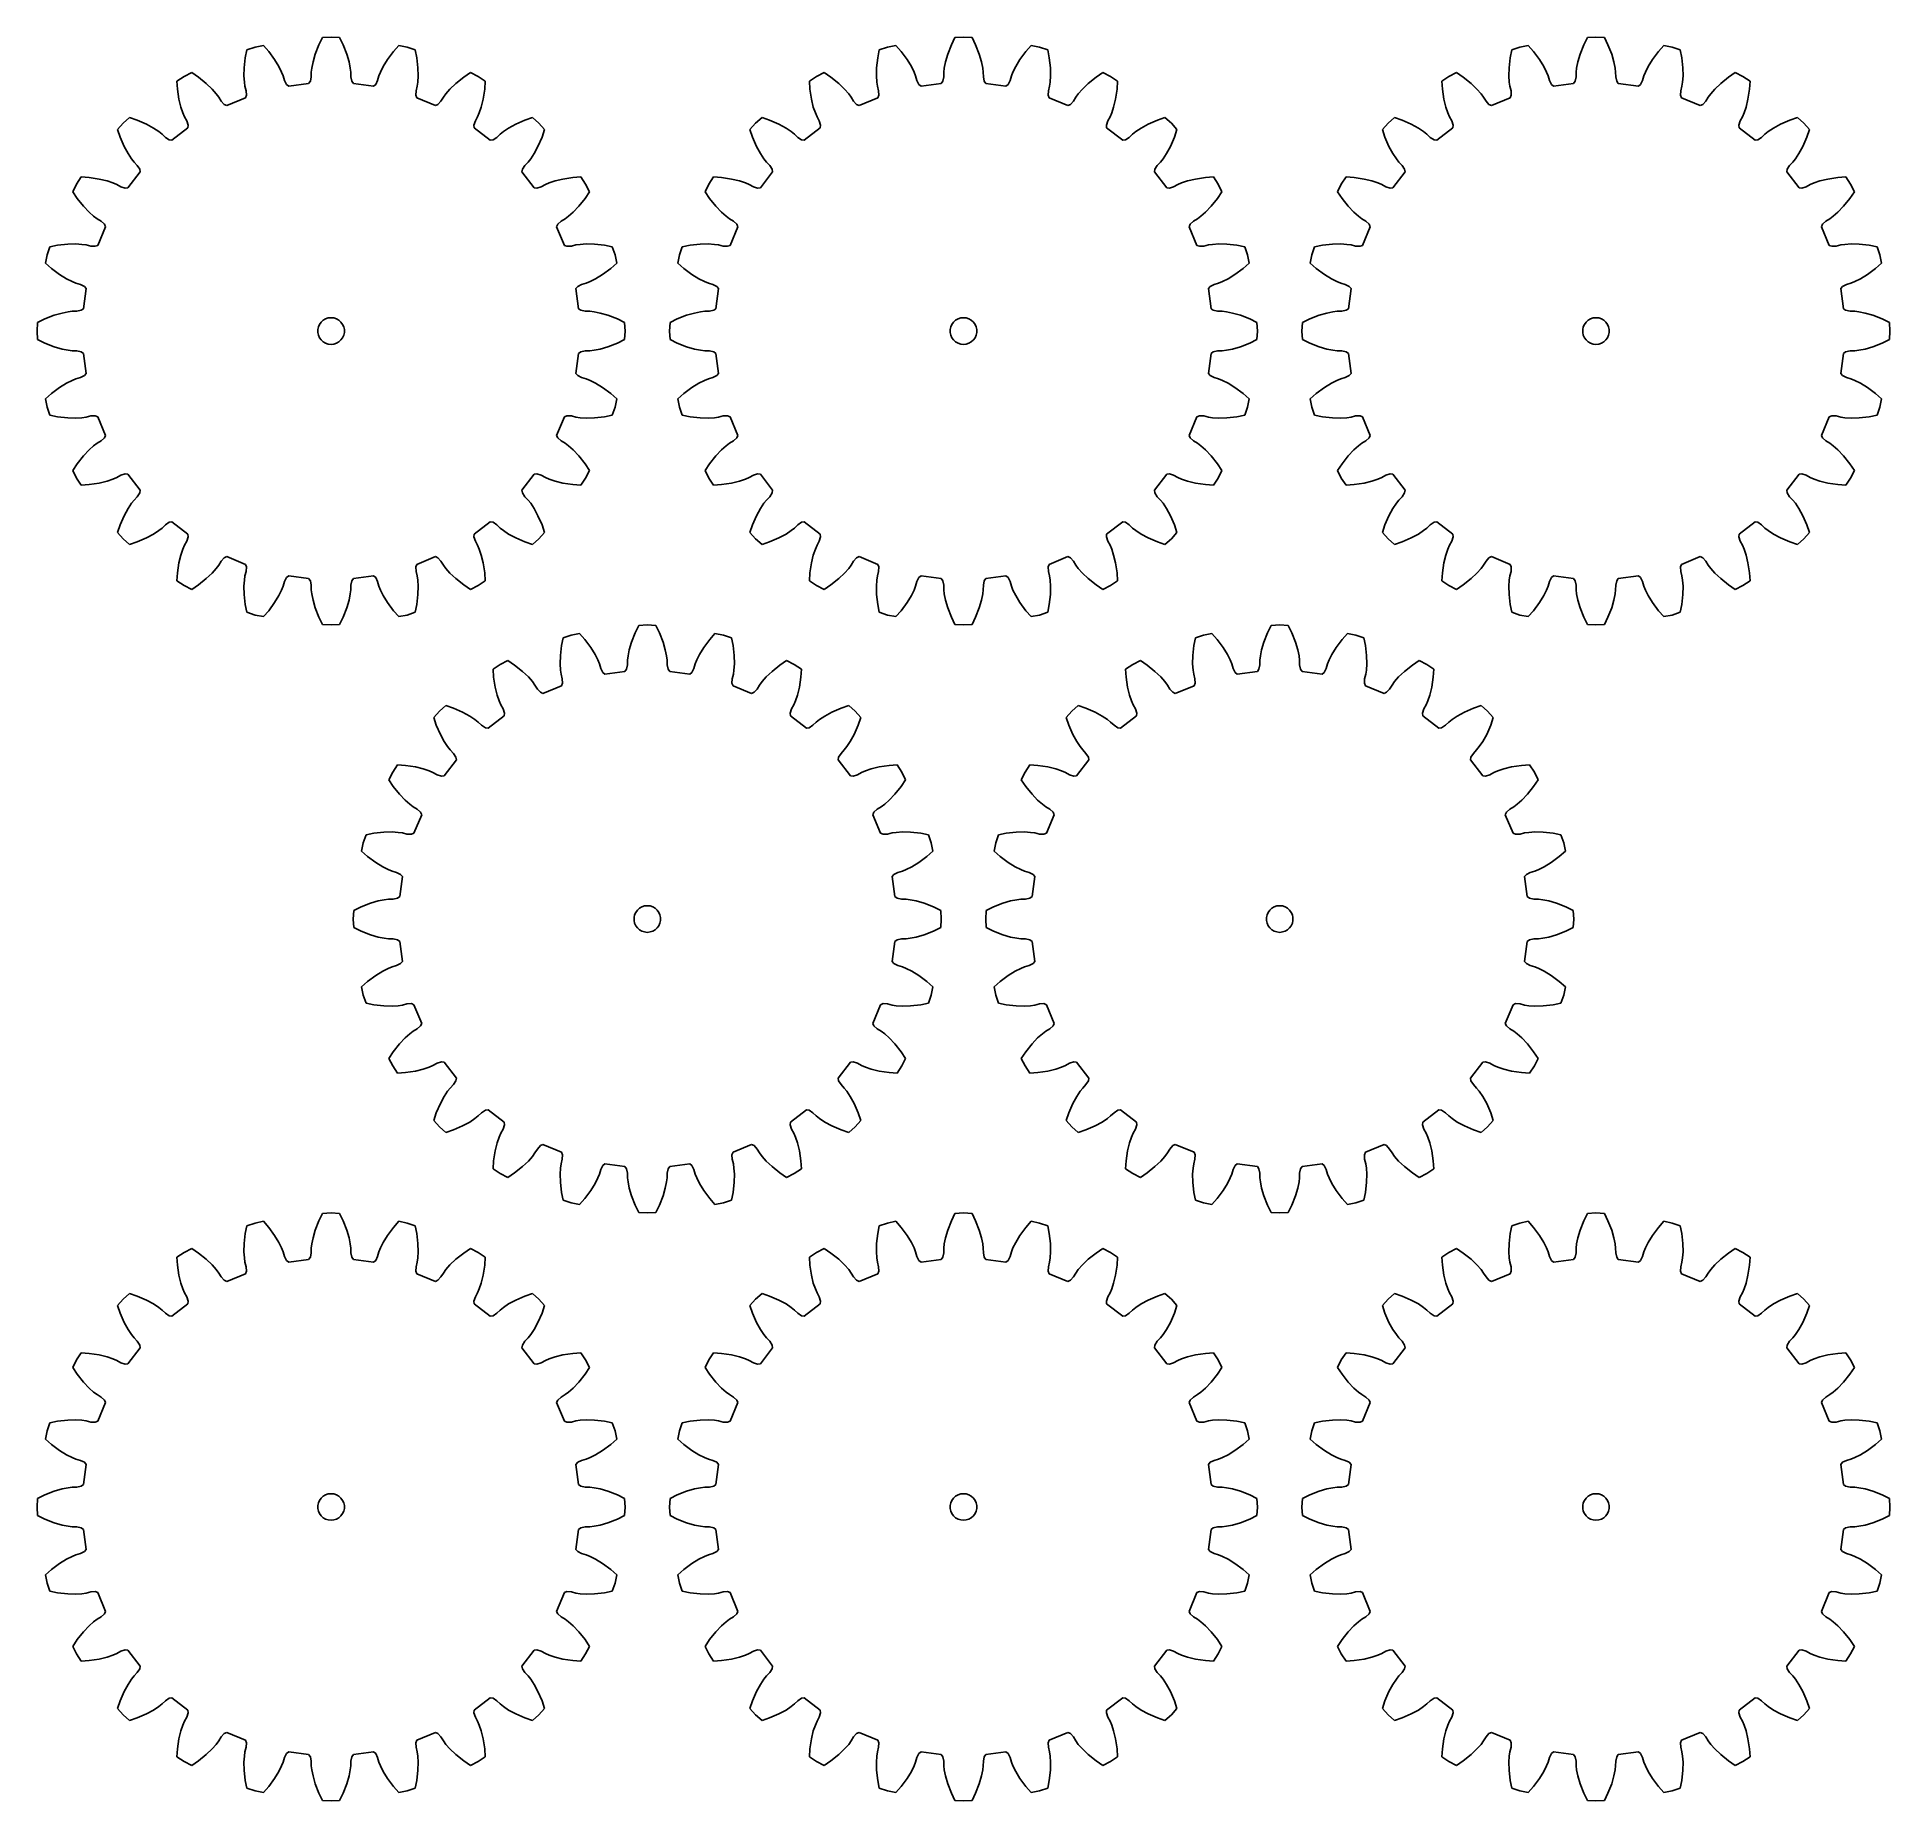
# Model space of a CAD drawing. Extents: x 0 to 209, y 0 to 199.
import ezdxf

# ---------------------------------------------------------------- set-up
doc = ezdxf.new("R2010")
doc.units = 0

msp = doc.modelspace()

# ---------------------------------------------------------------- linework, layer by layer
for p, q in [((32.15, 198.56), (31.74, 197.75)), ((33.1, 198.63), (32.15, 198.56)), ((34.06, 198.56), (33.1, 198.63)), ((34.46, 197.75), (34.06, 198.56)), ((103.35, 198.56), (102.95, 197.75)), ((104.31, 198.63), (103.35, 198.56)), ((105.27, 198.56), (104.31, 198.63)), ((105.67, 197.75), (105.27, 198.56)), ((174.56, 198.56), (174.16, 197.75)), ((175.52, 198.63), (174.56, 198.56)), ((176.48, 198.56), (175.52, 198.63)), ((176.88, 197.75), (176.48, 198.56)), ((23.45, 196.3), (23.32, 195.17)), ((23.63, 197.19), (23.45, 196.3)), ((24.54, 197.5), (23.63, 197.19)), ((25.48, 197.68), (24.54, 197.5)), ((26.08, 197.01), (25.48, 197.68)), ((26.75, 196.09), (26.08, 197.01)), ((31.33, 196.7), (31.07, 195.82)), ((31.74, 197.75), (31.33, 196.7)), ((34.88, 196.7), (34.46, 197.75)), ((35.14, 195.82), (34.88, 196.7)), ((40.13, 197.01), (39.46, 196.09)), ((40.73, 197.68), (40.13, 197.01)), ((41.67, 197.5), (40.73, 197.68)), ((42.58, 197.19), (41.67, 197.5)), ((42.76, 196.3), (42.58, 197.19)), ((42.89, 195.17), (42.76, 196.3)), ((94.66, 196.3), (94.53, 195.17)), ((94.83, 197.19), (94.66, 196.3)), ((95.74, 197.5), (94.83, 197.19)), ((96.69, 197.68), (95.74, 197.5)), ((97.28, 197.01), (96.69, 197.68)), ((97.96, 196.09), (97.28, 197.01)), ((102.54, 196.7), (102.28, 195.82)), ((102.95, 197.75), (102.54, 196.7)), ((106.09, 196.7), (105.67, 197.75)), ((106.35, 195.82), (106.09, 196.7)), ((111.34, 197.01), (110.67, 196.09)), ((111.94, 197.68), (111.34, 197.01)), ((112.88, 197.5), (111.94, 197.68)), ((113.79, 197.19), (112.88, 197.5)), ((113.97, 196.3), (113.79, 197.19)), ((114.1, 195.17), (113.97, 196.3)), ((165.87, 196.3), (165.74, 195.17)), ((166.04, 197.19), (165.87, 196.3)), ((166.95, 197.5), (166.04, 197.19)), ((167.9, 197.68), (166.95, 197.5)), ((168.49, 197.01), (167.9, 197.68)), ((169.17, 196.09), (168.49, 197.01)), ((173.75, 196.7), (173.49, 195.82)), ((174.16, 197.75), (173.75, 196.7)), ((177.3, 196.7), (176.88, 197.75)), ((177.55, 195.82), (177.3, 196.7)), ((182.55, 197.01), (181.88, 196.09)), ((183.15, 197.68), (182.55, 197.01)), ((184.09, 197.5), (183.15, 197.68)), ((185, 197.19), (184.09, 197.5)), ((185.18, 196.3), (185, 197.19)), ((185.3, 195.17), (185.18, 196.3)), ((16.55, 194.19), (15.75, 193.66)), ((17.41, 194.62), (16.55, 194.19)), ((18.17, 194.12), (17.41, 194.62)), ((19.05, 193.41), (18.17, 194.12)), ((23.32, 195.17), (23.3, 194.26)), ((23.3, 194.26), (23.34, 193.56)), ((27.23, 195.31), (26.75, 196.09)), ((27.54, 194.69), (27.23, 195.31)), ((27.71, 194.24), (27.54, 194.69)), ((27.86, 193.74), (27.71, 194.24)), ((30.87, 194.13), (30.77, 193.64)), ((30.88, 194.66), (30.87, 194.13)), ((30.93, 195.13), (30.88, 194.66)), ((31.07, 195.82), (30.93, 195.13)), ((35.27, 195.13), (35.14, 195.82)), ((35.33, 194.66), (35.27, 195.13)), ((35.34, 194.13), (35.33, 194.66)), ((35.44, 193.64), (35.34, 194.13)), ((38.5, 194.24), (38.35, 193.74)), ((38.67, 194.69), (38.5, 194.24)), ((38.98, 195.31), (38.67, 194.69)), ((39.46, 196.09), (38.98, 195.31)), ((42.86, 193.56), (42.91, 194.26)), ((42.91, 194.26), (42.89, 195.17)), ((48.04, 194.12), (47.15, 193.41)), ((48.79, 194.62), (48.04, 194.12)), ((49.66, 194.19), (48.79, 194.62)), ((50.46, 193.66), (49.66, 194.19)), ((87.76, 194.19), (86.96, 193.66)), ((88.62, 194.62), (87.76, 194.19)), ((89.37, 194.12), (88.62, 194.62)), ((90.26, 193.41), (89.37, 194.12)), ((94.53, 195.17), (94.51, 194.26)), ((94.51, 194.26), (94.55, 193.56)), ((98.44, 195.31), (97.96, 196.09)), ((98.74, 194.69), (98.44, 195.31)), ((98.92, 194.24), (98.74, 194.69)), ((99.07, 193.74), (98.92, 194.24)), ((102.08, 194.13), (101.98, 193.64)), ((102.09, 194.66), (102.08, 194.13)), ((102.14, 195.13), (102.09, 194.66)), ((102.28, 195.82), (102.14, 195.13)), ((106.48, 195.13), (106.35, 195.82)), ((106.54, 194.66), (106.48, 195.13)), ((106.55, 194.13), (106.54, 194.66)), ((106.65, 193.64), (106.55, 194.13)), ((109.71, 194.24), (109.56, 193.74)), ((109.88, 194.69), (109.71, 194.24)), ((110.19, 195.31), (109.88, 194.69)), ((110.67, 196.09), (110.19, 195.31)), ((114.07, 193.56), (114.12, 194.26)), ((114.12, 194.26), (114.1, 195.17)), ((119.25, 194.12), (118.36, 193.41)), ((120, 194.62), (119.25, 194.12)), ((120.86, 194.19), (120, 194.62)), ((121.66, 193.66), (120.86, 194.19)), ((158.97, 194.19), (158.17, 193.66)), ((159.83, 194.62), (158.97, 194.19)), ((160.58, 194.12), (159.83, 194.62)), ((161.47, 193.41), (160.58, 194.12)), ((165.74, 195.17), (165.72, 194.26)), ((165.72, 194.26), (165.76, 193.56)), ((169.64, 195.31), (169.17, 196.09)), ((169.95, 194.69), (169.64, 195.31)), ((170.13, 194.24), (169.95, 194.69)), ((170.28, 193.74), (170.13, 194.24)), ((173.29, 194.13), (173.18, 193.64)), ((173.3, 194.66), (173.29, 194.13)), ((173.35, 195.13), (173.3, 194.66)), ((173.49, 195.82), (173.35, 195.13)), ((177.69, 195.13), (177.55, 195.82)), ((177.74, 194.66), (177.69, 195.13)), ((177.76, 194.13), (177.74, 194.66)), ((177.86, 193.64), (177.76, 194.13)), ((180.92, 194.24), (180.77, 193.74)), ((181.09, 194.69), (180.92, 194.24)), ((181.4, 195.31), (181.09, 194.69)), ((181.88, 196.09), (181.4, 195.31)), ((185.28, 193.56), (185.33, 194.26)), ((185.33, 194.26), (185.3, 195.17)), ((190.46, 194.12), (189.57, 193.41)), ((191.21, 194.62), (190.46, 194.12)), ((192.07, 194.19), (191.21, 194.62)), ((192.87, 193.66), (192.07, 194.19)), ((15.75, 193.66), (15.81, 192.76)), ((15.81, 192.76), (15.98, 191.63)), ((19.72, 192.77), (19.05, 193.41)), ((20.18, 192.25), (19.72, 192.77)), ((20.46, 191.87), (20.18, 192.25)), ((23.34, 193.56), (23.41, 193.09)), ((23.41, 193.09), (23.54, 192.58)), ((23.57, 192.08), (23.46, 191.79)), ((23.54, 192.58), (23.57, 192.08)), ((28.08, 193.29), (27.86, 193.74)), ((28.33, 193.09), (28.08, 193.29)), ((30.58, 193.39), (28.33, 193.09)), ((30.77, 193.64), (30.58, 193.39)), ((35.63, 193.39), (35.44, 193.64)), ((37.88, 193.09), (35.63, 193.39)), ((38.13, 193.29), (37.88, 193.09)), ((38.35, 193.74), (38.13, 193.29)), ((42.64, 192.08), (42.67, 192.58)), ((42.75, 191.79), (42.64, 192.08)), ((42.67, 192.58), (42.79, 193.09)), ((42.79, 193.09), (42.86, 193.56)), ((46.03, 192.25), (45.75, 191.87)), ((46.49, 192.77), (46.03, 192.25)), ((47.15, 193.41), (46.49, 192.77)), ((50.23, 191.63), (50.4, 192.76)), ((50.4, 192.76), (50.46, 193.66)), ((86.96, 193.66), (87.02, 192.76)), ((87.02, 192.76), (87.19, 191.63)), ((90.93, 192.77), (90.26, 193.41)), ((91.39, 192.25), (90.93, 192.77)), ((91.67, 191.87), (91.39, 192.25)), ((94.55, 193.56), (94.62, 193.09)), ((94.62, 193.09), (94.75, 192.58)), ((94.78, 192.08), (94.66, 191.79)), ((94.75, 192.58), (94.78, 192.08)), ((99.29, 193.29), (99.07, 193.74)), ((99.53, 193.09), (99.29, 193.29)), ((101.79, 193.39), (99.53, 193.09)), ((101.98, 193.64), (101.79, 193.39)), ((106.83, 193.39), (106.65, 193.64)), ((109.09, 193.09), (106.83, 193.39)), ((109.33, 193.29), (109.09, 193.09)), ((109.56, 193.74), (109.33, 193.29)), ((113.85, 192.08), (113.88, 192.58)), ((113.96, 191.79), (113.85, 192.08)), ((113.88, 192.58), (114, 193.09)), ((114, 193.09), (114.07, 193.56)), ((117.24, 192.25), (116.96, 191.87)), ((117.7, 192.77), (117.24, 192.25)), ((118.36, 193.41), (117.7, 192.77)), ((121.44, 191.63), (121.61, 192.76)), ((121.61, 192.76), (121.66, 193.66)), ((158.17, 193.66), (158.23, 192.76)), ((158.23, 192.76), (158.4, 191.63)), ((162.13, 192.77), (161.47, 193.41)), ((162.59, 192.25), (162.13, 192.77)), ((162.88, 191.87), (162.59, 192.25)), ((165.76, 193.56), (165.83, 193.09)), ((165.83, 193.09), (165.96, 192.58)), ((165.99, 192.08), (165.87, 191.79)), ((165.96, 192.58), (165.99, 192.08)), ((170.5, 193.29), (170.28, 193.74)), ((170.74, 193.09), (170.5, 193.29)), ((173, 193.39), (170.74, 193.09)), ((173.18, 193.64), (173, 193.39)), ((178.04, 193.39), (177.86, 193.64)), ((180.3, 193.09), (178.04, 193.39)), ((180.54, 193.29), (180.3, 193.09)), ((180.77, 193.74), (180.54, 193.29)), ((185.06, 192.08), (185.09, 192.58)), ((185.17, 191.79), (185.06, 192.08)), ((185.09, 192.58), (185.21, 193.09)), ((185.21, 193.09), (185.28, 193.56)), ((188.45, 192.25), (188.17, 191.87)), ((188.91, 192.77), (188.45, 192.25)), ((189.57, 193.41), (188.91, 192.77)), ((192.64, 191.63), (192.82, 192.76)), ((192.82, 192.76), (192.87, 193.66)), ((15.98, 191.63), (16.2, 190.74)), ((16.2, 190.74), (16.42, 190.08)), ((16.42, 190.08), (16.61, 189.65)), ((20.73, 191.42), (20.46, 191.87)), ((21.07, 191.04), (20.73, 191.42)), ((21.35, 190.92), (21.07, 191.04)), ((23.46, 191.79), (21.35, 190.92)), ((44.86, 190.92), (42.75, 191.79)), ((45.14, 191.04), (44.86, 190.92)), ((45.47, 191.42), (45.14, 191.04)), ((45.75, 191.87), (45.47, 191.42)), ((49.6, 189.65), (49.79, 190.08)), ((49.79, 190.08), (50.01, 190.74)), ((50.01, 190.74), (50.23, 191.63)), ((87.19, 191.63), (87.4, 190.74)), ((87.4, 190.74), (87.63, 190.08)), ((87.63, 190.08), (87.82, 189.65)), ((91.94, 191.42), (91.67, 191.87)), ((92.28, 191.04), (91.94, 191.42)), ((92.56, 190.92), (92.28, 191.04)), ((94.66, 191.79), (92.56, 190.92)), ((116.06, 190.92), (113.96, 191.79)), ((116.35, 191.04), (116.06, 190.92)), ((116.68, 191.42), (116.35, 191.04)), ((116.96, 191.87), (116.68, 191.42)), ((120.81, 189.65), (121, 190.08)), ((121, 190.08), (121.22, 190.74)), ((121.22, 190.74), (121.44, 191.63)), ((158.4, 191.63), (158.61, 190.74)), ((158.61, 190.74), (158.84, 190.08)), ((158.84, 190.08), (159.03, 189.65)), ((163.15, 191.42), (162.88, 191.87)), ((163.48, 191.04), (163.15, 191.42)), ((163.77, 190.92), (163.48, 191.04)), ((165.87, 191.79), (163.77, 190.92)), ((187.27, 190.92), (185.17, 191.79)), ((187.56, 191.04), (187.27, 190.92)), ((187.89, 191.42), (187.56, 191.04)), ((188.17, 191.87), (187.89, 191.42)), ((192.02, 189.65), (192.21, 190.08)), ((192.21, 190.08), (192.43, 190.74)), ((192.43, 190.74), (192.64, 191.63)), ((9.7, 188.93), (9.06, 188.21)), ((9.06, 188.21), (9.35, 187.35)), ((10.42, 189.56), (9.7, 188.93)), ((11.27, 189.27), (10.42, 189.56)), ((12.32, 188.82), (11.27, 189.27)), ((13.12, 188.38), (12.32, 188.82)), ((13.7, 188), (13.12, 188.38)), ((14.07, 187.7), (13.7, 188)), ((16.99, 188.4), (15.18, 187.01)), ((16.61, 189.65), (16.86, 189.18)), ((16.86, 189.18), (17.02, 188.71)), ((17.02, 188.71), (16.99, 188.4)), ((49.19, 188.71), (49.35, 189.18)), ((49.22, 188.4), (49.19, 188.71)), ((51.03, 187.01), (49.22, 188.4)), ((49.35, 189.18), (49.6, 189.65)), ((52.51, 188), (52.14, 187.7)), ((53.09, 188.38), (52.51, 188)), ((53.89, 188.82), (53.09, 188.38)), ((54.93, 189.27), (53.89, 188.82)), ((55.79, 189.56), (54.93, 189.27)), ((56.51, 188.93), (55.79, 189.56)), ((57.15, 188.21), (56.51, 188.93)), ((56.86, 187.35), (57.15, 188.21)), ((80.9, 188.93), (80.27, 188.21)), ((80.27, 188.21), (80.56, 187.35)), ((81.63, 189.56), (80.9, 188.93)), ((82.48, 189.27), (81.63, 189.56)), ((83.52, 188.82), (82.48, 189.27)), ((84.33, 188.38), (83.52, 188.82)), ((84.91, 188), (84.33, 188.38)), ((85.28, 187.7), (84.91, 188)), ((88.19, 188.4), (86.39, 187.01)), ((87.82, 189.65), (88.07, 189.18)), ((88.07, 189.18), (88.23, 188.71)), ((88.23, 188.71), (88.19, 188.4)), ((120.4, 188.71), (120.56, 189.18)), ((120.43, 188.4), (120.4, 188.71)), ((122.24, 187.01), (120.43, 188.4)), ((120.56, 189.18), (120.81, 189.65)), ((123.72, 188), (123.35, 187.7)), ((124.3, 188.38), (123.72, 188)), ((125.1, 188.82), (124.3, 188.38)), ((126.14, 189.27), (125.1, 188.82)), ((127, 189.56), (126.14, 189.27)), ((127.72, 188.93), (127, 189.56)), ((128.35, 188.21), (127.72, 188.93)), ((128.07, 187.35), (128.35, 188.21)), ((152.11, 188.93), (151.48, 188.21)), ((151.48, 188.21), (151.77, 187.35)), ((152.84, 189.56), (152.11, 188.93)), ((153.69, 189.27), (152.84, 189.56)), ((154.73, 188.82), (153.69, 189.27)), ((155.54, 188.38), (154.73, 188.82)), ((156.12, 188), (155.54, 188.38)), ((156.49, 187.7), (156.12, 188)), ((159.4, 188.4), (157.6, 187.01)), ((159.03, 189.65), (159.28, 189.18)), ((159.28, 189.18), (159.44, 188.71)), ((159.44, 188.71), (159.4, 188.4)), ((191.61, 188.71), (191.76, 189.18)), ((191.64, 188.4), (191.61, 188.71)), ((193.45, 187.01), (191.64, 188.4)), ((191.76, 189.18), (192.02, 189.65)), ((194.93, 188), (194.55, 187.7)), ((195.51, 188.38), (194.93, 188)), ((196.31, 188.82), (195.51, 188.38)), ((197.35, 189.27), (196.31, 188.82)), ((198.21, 189.56), (197.35, 189.27)), ((198.93, 188.93), (198.21, 189.56)), ((199.56, 188.21), (198.93, 188.93)), ((199.27, 187.35), (199.56, 188.21)), ((9.35, 187.35), (9.81, 186.31)), ((9.81, 186.31), (10.24, 185.51)), ((14.45, 187.33), (14.07, 187.7)), ((14.87, 187.06), (14.45, 187.33)), ((15.18, 187.01), (14.87, 187.06)), ((51.34, 187.06), (51.03, 187.01)), ((51.76, 187.33), (51.34, 187.06)), ((52.14, 187.7), (51.76, 187.33)), ((55.96, 185.51), (56.4, 186.31)), ((56.4, 186.31), (56.86, 187.35)), ((80.56, 187.35), (81.01, 186.31)), ((81.01, 186.31), (81.45, 185.51)), ((85.66, 187.33), (85.28, 187.7)), ((86.08, 187.06), (85.66, 187.33)), ((86.39, 187.01), (86.08, 187.06)), ((122.55, 187.06), (122.24, 187.01)), ((122.96, 187.33), (122.55, 187.06)), ((123.35, 187.7), (122.96, 187.33)), ((127.17, 185.51), (127.61, 186.31)), ((127.61, 186.31), (128.07, 187.35)), ((151.77, 187.35), (152.22, 186.31)), ((152.22, 186.31), (152.66, 185.51)), ((156.87, 187.33), (156.49, 187.7)), ((157.29, 187.06), (156.87, 187.33)), ((157.6, 187.01), (157.29, 187.06)), ((193.75, 187.06), (193.45, 187.01)), ((194.17, 187.33), (193.75, 187.06)), ((194.55, 187.7), (194.17, 187.33)), ((198.38, 185.51), (198.82, 186.31)), ((198.82, 186.31), (199.27, 187.35)), ((10.24, 185.51), (10.63, 184.93)), ((10.63, 184.93), (10.93, 184.55)), ((10.93, 184.55), (11.29, 184.17)), ((11.29, 184.17), (11.57, 183.75)), ((11.57, 183.75), (11.61, 183.45)), ((54.59, 183.45), (54.64, 183.75)), ((54.64, 183.75), (54.92, 184.17)), ((54.92, 184.17), (55.28, 184.55)), ((55.28, 184.55), (55.58, 184.93)), ((55.58, 184.93), (55.96, 185.51)), ((81.45, 185.51), (81.84, 184.93)), ((81.84, 184.93), (82.14, 184.55)), ((82.14, 184.55), (82.5, 184.17)), ((82.5, 184.17), (82.77, 183.75)), ((82.77, 183.75), (82.82, 183.45)), ((125.8, 183.45), (125.85, 183.75)), ((125.85, 183.75), (126.13, 184.17)), ((126.13, 184.17), (126.49, 184.55)), ((126.49, 184.55), (126.79, 184.93)), ((126.79, 184.93), (127.17, 185.51)), ((152.66, 185.51), (153.05, 184.93)), ((153.05, 184.93), (153.34, 184.55)), ((153.34, 184.55), (153.71, 184.17)), ((153.71, 184.17), (153.98, 183.75)), ((153.98, 183.75), (154.03, 183.45)), ((197.01, 183.45), (197.06, 183.75)), ((197.06, 183.75), (197.33, 184.17)), ((197.33, 184.17), (197.7, 184.55)), ((197.7, 184.55), (198, 184.93)), ((198, 184.93), (198.38, 185.51)), ((4.44, 182.07), (4.01, 181.21)), ((4.97, 182.87), (4.44, 182.07)), ((5.87, 182.82), (4.97, 182.87)), ((6.99, 182.64), (5.87, 182.82)), ((7.88, 182.43), (6.99, 182.64)), ((8.54, 182.21), (7.88, 182.43)), ((8.98, 182.02), (8.54, 182.21)), ((9.44, 181.76), (8.98, 182.02)), ((9.92, 181.61), (9.44, 181.76)), ((10.23, 181.64), (9.92, 181.61)), ((11.61, 183.45), (10.23, 181.64)), ((55.98, 181.64), (54.59, 183.45)), ((56.29, 181.61), (55.98, 181.64)), ((56.77, 181.76), (56.29, 181.61)), ((57.23, 182.02), (56.77, 181.76)), ((57.66, 182.21), (57.23, 182.02)), ((58.32, 182.43), (57.66, 182.21)), ((59.21, 182.64), (58.32, 182.43)), ((60.34, 182.82), (59.21, 182.64)), ((61.24, 182.87), (60.34, 182.82)), ((61.77, 182.07), (61.24, 182.87)), ((62.2, 181.21), (61.77, 182.07)), ((75.64, 182.07), (75.22, 181.21)), ((76.18, 182.87), (75.64, 182.07)), ((77.08, 182.82), (76.18, 182.87)), ((78.2, 182.64), (77.08, 182.82)), ((79.09, 182.43), (78.2, 182.64)), ((79.75, 182.21), (79.09, 182.43)), ((80.19, 182.02), (79.75, 182.21)), ((80.65, 181.76), (80.19, 182.02)), ((81.13, 181.61), (80.65, 181.76)), ((81.44, 181.64), (81.13, 181.61)), ((82.82, 183.45), (81.44, 181.64)), ((127.19, 181.64), (125.8, 183.45)), ((127.5, 181.61), (127.19, 181.64)), ((127.97, 181.76), (127.5, 181.61)), ((128.44, 182.02), (127.97, 181.76)), ((128.87, 182.21), (128.44, 182.02)), ((129.53, 182.43), (128.87, 182.21)), ((130.42, 182.64), (129.53, 182.43)), ((131.55, 182.82), (130.42, 182.64)), ((132.45, 182.87), (131.55, 182.82)), ((132.98, 182.07), (132.45, 182.87)), ((133.41, 181.21), (132.98, 182.07)), ((146.85, 182.07), (146.43, 181.21)), ((147.39, 182.87), (146.85, 182.07)), ((148.29, 182.82), (147.39, 182.87)), ((149.41, 182.64), (148.29, 182.82)), ((150.3, 182.43), (149.41, 182.64)), ((150.96, 182.21), (150.3, 182.43)), ((151.4, 182.02), (150.96, 182.21)), ((151.86, 181.76), (151.4, 182.02)), ((152.34, 181.61), (151.86, 181.76)), ((152.64, 181.64), (152.34, 181.61)), ((154.03, 183.45), (152.64, 181.64)), ((198.4, 181.64), (197.01, 183.45)), ((198.71, 181.61), (198.4, 181.64)), ((199.18, 181.76), (198.71, 181.61)), ((199.65, 182.02), (199.18, 181.76)), ((200.08, 182.21), (199.65, 182.02)), ((200.74, 182.43), (200.08, 182.21)), ((201.63, 182.64), (200.74, 182.43)), ((202.76, 182.82), (201.63, 182.64)), ((203.66, 182.87), (202.76, 182.82)), ((204.19, 182.07), (203.66, 182.87)), ((204.62, 181.21), (204.19, 182.07)), ((4.01, 181.21), (4.51, 180.46)), ((4.51, 180.46), (5.22, 179.57)), ((5.22, 179.57), (5.85, 178.91)), ((60.36, 178.91), (60.99, 179.57)), ((60.99, 179.57), (61.7, 180.46)), ((61.7, 180.46), (62.2, 181.21)), ((75.22, 181.21), (75.72, 180.46)), ((75.72, 180.46), (76.43, 179.57)), ((76.43, 179.57), (77.06, 178.91)), ((131.57, 178.91), (132.2, 179.57)), ((132.2, 179.57), (132.91, 180.46)), ((132.91, 180.46), (133.41, 181.21)), ((146.43, 181.21), (146.93, 180.46)), ((146.93, 180.46), (147.64, 179.57)), ((147.64, 179.57), (148.27, 178.91)), ((202.77, 178.91), (203.41, 179.57)), ((203.41, 179.57), (204.12, 180.46)), ((204.12, 180.46), (204.62, 181.21)), ((5.85, 178.91), (6.37, 178.45)), ((6.37, 178.45), (6.76, 178.17)), ((6.76, 178.17), (7.21, 177.89)), ((7.21, 177.89), (7.58, 177.56)), ((7.58, 177.56), (7.71, 177.27)), ((58.5, 177.27), (58.63, 177.56)), ((58.63, 177.56), (59, 177.89)), ((59, 177.89), (59.45, 178.17)), ((59.45, 178.17), (59.83, 178.45)), ((59.83, 178.45), (60.36, 178.91)), ((77.06, 178.91), (77.58, 178.45)), ((77.58, 178.45), (77.97, 178.17)), ((77.97, 178.17), (78.41, 177.89)), ((78.41, 177.89), (78.79, 177.56)), ((78.79, 177.56), (78.92, 177.27)), ((129.71, 177.27), (129.84, 177.56)), ((129.84, 177.56), (130.21, 177.89)), ((130.21, 177.89), (130.66, 178.17)), ((130.66, 178.17), (131.04, 178.45)), ((131.04, 178.45), (131.57, 178.91)), ((148.27, 178.91), (148.79, 178.45)), ((148.79, 178.45), (149.17, 178.17)), ((149.17, 178.17), (149.62, 177.89)), ((149.62, 177.89), (150, 177.56)), ((150, 177.56), (150.12, 177.27)), ((200.92, 177.27), (201.04, 177.56)), ((201.04, 177.56), (201.42, 177.89)), ((201.42, 177.89), (201.87, 178.17)), ((201.87, 178.17), (202.25, 178.45)), ((202.25, 178.45), (202.77, 178.91)), ((3.45, 175.3), (2.32, 175.18)), ((4.37, 175.33), (3.45, 175.3)), ((5.06, 175.28), (4.37, 175.33)), ((5.53, 175.21), (5.06, 175.28)), ((7.71, 177.27), (6.84, 175.17)), ((59.37, 175.17), (58.5, 177.27)), ((61.15, 175.28), (60.68, 175.21)), ((61.84, 175.33), (61.15, 175.28)), ((62.76, 175.3), (61.84, 175.33)), ((63.89, 175.18), (62.76, 175.3)), ((74.66, 175.3), (73.53, 175.18)), ((75.58, 175.33), (74.66, 175.3)), ((76.27, 175.28), (75.58, 175.33)), ((76.74, 175.21), (76.27, 175.28)), ((78.92, 177.27), (78.04, 175.17)), ((130.58, 175.17), (129.71, 177.27)), ((132.35, 175.28), (131.88, 175.21)), ((133.05, 175.33), (132.35, 175.28)), ((133.97, 175.3), (133.05, 175.33)), ((135.1, 175.18), (133.97, 175.3)), ((145.87, 175.3), (144.74, 175.18)), ((146.78, 175.33), (145.87, 175.3)), ((147.48, 175.28), (146.78, 175.33)), ((147.95, 175.21), (147.48, 175.28)), ((150.12, 177.27), (149.25, 175.17)), ((201.79, 175.17), (200.92, 177.27)), ((203.56, 175.28), (203.09, 175.21)), ((204.26, 175.33), (203.56, 175.28)), ((205.17, 175.3), (204.26, 175.33)), ((206.3, 175.18), (205.17, 175.3)), ((1.13, 174.09), (0.94, 173.15)), ((1.44, 175), (1.13, 174.09)), ((2.32, 175.18), (1.44, 175)), ((6.04, 175.09), (5.53, 175.21)), ((6.55, 175.06), (6.04, 175.09)), ((6.84, 175.17), (6.55, 175.06)), ((59.66, 175.06), (59.37, 175.17)), ((60.16, 175.09), (59.66, 175.06)), ((60.68, 175.21), (60.16, 175.09)), ((64.77, 175), (63.89, 175.18)), ((65.08, 174.09), (64.77, 175)), ((65.27, 173.15), (65.08, 174.09)), ((72.34, 174.09), (72.15, 173.15)), ((72.65, 175), (72.34, 174.09)), ((73.53, 175.18), (72.65, 175)), ((77.25, 175.09), (76.74, 175.21)), ((77.75, 175.06), (77.25, 175.09)), ((78.04, 175.17), (77.75, 175.06)), ((130.87, 175.06), (130.58, 175.17)), ((131.37, 175.09), (130.87, 175.06)), ((131.88, 175.21), (131.37, 175.09)), ((135.98, 175), (135.1, 175.18)), ((136.29, 174.09), (135.98, 175)), ((136.48, 173.15), (136.29, 174.09)), ((143.54, 174.09), (143.36, 173.15)), ((143.85, 175), (143.54, 174.09)), ((144.74, 175.18), (143.85, 175)), ((148.46, 175.09), (147.95, 175.21)), ((148.96, 175.06), (148.46, 175.09)), ((149.25, 175.17), (148.96, 175.06)), ((202.08, 175.06), (201.79, 175.17)), ((202.58, 175.09), (202.08, 175.06)), ((203.09, 175.21), (202.58, 175.09)), ((207.19, 175), (206.3, 175.18)), ((207.5, 174.09), (207.19, 175)), ((207.68, 173.15), (207.5, 174.09)), ((0.94, 173.15), (1.62, 172.55)), ((1.62, 172.55), (2.53, 171.88)), ((2.53, 171.88), (3.32, 171.4)), ((3.32, 171.4), (3.94, 171.09)), ((3.94, 171.09), (4.38, 170.92)), ((61.83, 170.92), (62.27, 171.09)), ((62.27, 171.09), (62.89, 171.4)), ((62.89, 171.4), (63.68, 171.88)), ((63.68, 171.88), (64.59, 172.55)), ((64.59, 172.55), (65.27, 173.15)), ((72.15, 173.15), (72.83, 172.55)), ((72.83, 172.55), (73.74, 171.88)), ((73.74, 171.88), (74.52, 171.4)), ((74.52, 171.4), (75.15, 171.09)), ((75.15, 171.09), (75.59, 170.92)), ((133.04, 170.92), (133.48, 171.09)), ((133.48, 171.09), (134.1, 171.4)), ((134.1, 171.4), (134.88, 171.88)), ((134.88, 171.88), (135.8, 172.55)), ((135.8, 172.55), (136.48, 173.15)), ((143.36, 173.15), (144.03, 172.55)), ((144.03, 172.55), (144.95, 171.88)), ((144.95, 171.88), (145.73, 171.4)), ((145.73, 171.4), (146.36, 171.09)), ((146.36, 171.09), (146.8, 170.92)), ((204.24, 170.92), (204.69, 171.09)), ((204.69, 171.09), (205.31, 171.4)), ((205.31, 171.4), (206.09, 171.88)), ((206.09, 171.88), (207.01, 172.55)), ((207.01, 172.55), (207.68, 173.15)), ((4.38, 170.92), (4.89, 170.77)), ((4.89, 170.77), (5.34, 170.54)), ((5.53, 170.3), (5.23, 168.04)), ((5.34, 170.54), (5.53, 170.3)), ((60.68, 170.3), (60.87, 170.54)), ((60.97, 168.04), (60.68, 170.3)), ((60.87, 170.54), (61.32, 170.77)), ((61.32, 170.77), (61.83, 170.92)), ((75.59, 170.92), (76.1, 170.77)), ((76.1, 170.77), (76.54, 170.54)), ((76.74, 170.3), (76.44, 168.04)), ((76.54, 170.54), (76.74, 170.3)), ((131.89, 170.3), (132.08, 170.54)), ((132.18, 168.04), (131.89, 170.3)), ((132.08, 170.54), (132.53, 170.77)), ((132.53, 170.77), (133.04, 170.92)), ((146.8, 170.92), (147.3, 170.77)), ((147.3, 170.77), (147.75, 170.54)), ((147.95, 170.3), (147.65, 168.04)), ((147.75, 170.54), (147.95, 170.3)), ((203.09, 170.3), (203.29, 170.54)), ((203.39, 168.04), (203.09, 170.3)), ((203.29, 170.54), (203.74, 170.77)), ((203.74, 170.77), (204.24, 170.92)), ((1.93, 167.3), (0.87, 166.88)), ((2.81, 167.55), (1.93, 167.3)), ((3.49, 167.69), (2.81, 167.55)), ((3.96, 167.74), (3.49, 167.69)), ((4.49, 167.76), (3.96, 167.74)), ((4.98, 167.86), (4.49, 167.76)), ((5.23, 168.04), (4.98, 167.86)), ((32.49, 166.89), (32.79, 166.99)), ((32.79, 166.99), (33.1, 167.02)), ((33.1, 167.02), (33.42, 166.99)), ((33.42, 166.99), (33.71, 166.89)), ((61.23, 167.86), (60.97, 168.04)), ((61.72, 167.76), (61.23, 167.86)), ((62.24, 167.74), (61.72, 167.76)), ((62.72, 167.69), (62.24, 167.74)), ((63.4, 167.55), (62.72, 167.69)), ((64.28, 167.3), (63.4, 167.55)), ((65.34, 166.88), (64.28, 167.3)), ((73.14, 167.3), (72.08, 166.88)), ((74.02, 167.55), (73.14, 167.3)), ((74.7, 167.69), (74.02, 167.55)), ((75.17, 167.74), (74.7, 167.69)), ((75.7, 167.76), (75.17, 167.74)), ((76.19, 167.86), (75.7, 167.76)), ((76.44, 168.04), (76.19, 167.86)), ((103.7, 166.89), (104, 166.99)), ((104, 166.99), (104.31, 167.02)), ((104.31, 167.02), (104.62, 166.99)), ((104.62, 166.99), (104.92, 166.89)), ((132.43, 167.86), (132.18, 168.04)), ((132.93, 167.76), (132.43, 167.86)), ((133.45, 167.74), (132.93, 167.76)), ((133.93, 167.69), (133.45, 167.74)), ((134.61, 167.55), (133.93, 167.69)), ((135.49, 167.3), (134.61, 167.55)), ((136.55, 166.88), (135.49, 167.3)), ((144.35, 167.3), (143.29, 166.88)), ((145.23, 167.55), (144.35, 167.3)), ((145.91, 167.69), (145.23, 167.55)), ((146.38, 167.74), (145.91, 167.69)), ((146.91, 167.76), (146.38, 167.74)), ((147.4, 167.86), (146.91, 167.76)), ((147.65, 168.04), (147.4, 167.86)), ((174.91, 166.89), (175.21, 166.99)), ((175.21, 166.99), (175.52, 167.02)), ((175.52, 167.02), (175.83, 166.99)), ((175.83, 166.99), (176.13, 166.89)), ((203.64, 167.86), (203.39, 168.04)), ((204.13, 167.76), (203.64, 167.86)), ((204.66, 167.74), (204.13, 167.76)), ((205.13, 167.69), (204.66, 167.74)), ((205.82, 167.55), (205.13, 167.69)), ((206.7, 167.3), (205.82, 167.55)), ((207.75, 166.88), (206.7, 167.3)), ((0.06, 166.48), (0, 165.52)), ((0, 165.52), (0.06, 164.56)), ((0.87, 166.88), (0.06, 166.48)), ((31.61, 165.68), (31.68, 165.98)), ((31.61, 165.36), (31.61, 165.68)), ((31.68, 165.06), (31.61, 165.36)), ((31.68, 165.98), (31.81, 166.27)), ((31.81, 164.77), (31.68, 165.06)), ((31.81, 166.27), (31.99, 166.52)), ((31.99, 166.52), (32.22, 166.73)), ((32.22, 166.73), (32.49, 166.89)), ((33.71, 166.89), (33.99, 166.73)), ((33.99, 166.73), (34.22, 166.52)), ((34.22, 166.52), (34.4, 166.27)), ((34.4, 166.27), (34.53, 165.98)), ((34.53, 165.06), (34.4, 164.77)), ((34.53, 165.98), (34.6, 165.68)), ((34.6, 165.36), (34.53, 165.06)), ((34.6, 165.68), (34.6, 165.36)), ((66.15, 166.48), (65.34, 166.88)), ((66.21, 165.52), (66.15, 166.48)), ((66.15, 164.56), (66.21, 165.52)), ((71.27, 166.48), (71.21, 165.52)), ((71.21, 165.52), (71.27, 164.56)), ((72.08, 166.88), (71.27, 166.48)), ((102.82, 165.68), (102.89, 165.98)), ((102.82, 165.36), (102.82, 165.68)), ((102.89, 165.06), (102.82, 165.36)), ((102.89, 165.98), (103.01, 166.27)), ((103.01, 164.77), (102.89, 165.06)), ((103.01, 166.27), (103.2, 166.52)), ((103.2, 166.52), (103.43, 166.73)), ((103.43, 166.73), (103.7, 166.89)), ((104.92, 166.89), (105.19, 166.73)), ((105.19, 166.73), (105.43, 166.52)), ((105.43, 166.52), (105.61, 166.27)), ((105.61, 166.27), (105.74, 165.98)), ((105.74, 165.06), (105.61, 164.77)), ((105.74, 165.98), (105.8, 165.68)), ((105.8, 165.36), (105.74, 165.06)), ((105.8, 165.68), (105.8, 165.36)), ((137.35, 166.48), (136.55, 166.88)), ((137.42, 165.52), (137.35, 166.48)), ((137.35, 164.56), (137.42, 165.52)), ((142.48, 166.48), (142.42, 165.52)), ((142.42, 165.52), (142.48, 164.56)), ((143.29, 166.88), (142.48, 166.48)), ((174.03, 165.68), (174.09, 165.98)), ((174.03, 165.36), (174.03, 165.68)), ((174.09, 165.06), (174.03, 165.36)), ((174.09, 165.98), (174.22, 166.27)), ((174.22, 164.77), (174.09, 165.06)), ((174.22, 166.27), (174.41, 166.52)), ((174.41, 166.52), (174.64, 166.73)), ((174.64, 166.73), (174.91, 166.89)), ((176.13, 166.89), (176.4, 166.73)), ((176.4, 166.73), (176.64, 166.52)), ((176.64, 166.52), (176.82, 166.27)), ((176.82, 166.27), (176.95, 165.98)), ((176.95, 165.06), (176.82, 164.77)), ((176.95, 165.98), (177.01, 165.68)), ((177.01, 165.36), (176.95, 165.06)), ((177.01, 165.68), (177.01, 165.36)), ((208.56, 166.48), (207.75, 166.88)), ((208.63, 165.52), (208.56, 166.48)), ((208.56, 164.56), (208.63, 165.52)), ((0.06, 164.56), (0.87, 164.16)), ((0.87, 164.16), (1.93, 163.75)), ((1.93, 163.75), (2.81, 163.49)), ((2.81, 163.49), (3.49, 163.35)), ((3.49, 163.35), (3.96, 163.3)), ((3.96, 163.3), (4.49, 163.29)), ((4.49, 163.29), (4.98, 163.18)), ((4.98, 163.18), (5.23, 163)), ((5.23, 163), (5.53, 160.74)), ((31.99, 164.52), (31.81, 164.77)), ((32.22, 164.31), (31.99, 164.52)), ((32.49, 164.15), (32.22, 164.31)), ((32.79, 164.05), (32.49, 164.15)), ((33.1, 164.02), (32.79, 164.05)), ((33.42, 164.05), (33.1, 164.02)), ((33.71, 164.15), (33.42, 164.05)), ((33.99, 164.31), (33.71, 164.15)), ((34.22, 164.52), (33.99, 164.31)), ((34.4, 164.77), (34.22, 164.52)), ((60.68, 160.74), (60.97, 163)), ((60.97, 163), (61.23, 163.18)), ((61.23, 163.18), (61.72, 163.29)), ((61.72, 163.29), (62.24, 163.3)), ((62.24, 163.3), (62.72, 163.35)), ((62.72, 163.35), (63.4, 163.49)), ((63.4, 163.49), (64.28, 163.75)), ((64.28, 163.75), (65.34, 164.16)), ((65.34, 164.16), (66.15, 164.56)), ((71.27, 164.56), (72.08, 164.16)), ((72.08, 164.16), (73.14, 163.75)), ((73.14, 163.75), (74.02, 163.49)), ((74.02, 163.49), (74.7, 163.35)), ((74.7, 163.35), (75.17, 163.3)), ((75.17, 163.3), (75.7, 163.29)), ((75.7, 163.29), (76.19, 163.18)), ((76.19, 163.18), (76.44, 163)), ((76.44, 163), (76.74, 160.74)), ((103.2, 164.52), (103.01, 164.77)), ((103.43, 164.31), (103.2, 164.52)), ((103.7, 164.15), (103.43, 164.31)), ((104, 164.05), (103.7, 164.15)), ((104.31, 164.02), (104, 164.05)), ((104.62, 164.05), (104.31, 164.02)), ((104.92, 164.15), (104.62, 164.05)), ((105.19, 164.31), (104.92, 164.15)), ((105.43, 164.52), (105.19, 164.31)), ((105.61, 164.77), (105.43, 164.52)), ((131.89, 160.74), (132.18, 163)), ((132.18, 163), (132.43, 163.18)), ((132.43, 163.18), (132.93, 163.29)), ((132.93, 163.29), (133.45, 163.3)), ((133.45, 163.3), (133.93, 163.35)), ((133.93, 163.35), (134.61, 163.49)), ((134.61, 163.49), (135.49, 163.75)), ((135.49, 163.75), (136.55, 164.16)), ((136.55, 164.16), (137.35, 164.56)), ((142.48, 164.56), (143.29, 164.16)), ((143.29, 164.16), (144.35, 163.75)), ((144.35, 163.75), (145.23, 163.49)), ((145.23, 163.49), (145.91, 163.35)), ((145.91, 163.35), (146.38, 163.3)), ((146.38, 163.3), (146.91, 163.29)), ((146.91, 163.29), (147.4, 163.18)), ((147.4, 163.18), (147.65, 163)), ((147.65, 163), (147.95, 160.74)), ((174.41, 164.52), (174.22, 164.77)), ((174.64, 164.31), (174.41, 164.52)), ((174.91, 164.15), (174.64, 164.31)), ((175.21, 164.05), (174.91, 164.15)), ((175.52, 164.02), (175.21, 164.05)), ((175.83, 164.05), (175.52, 164.02)), ((176.13, 164.15), (175.83, 164.05)), ((176.4, 164.31), (176.13, 164.15)), ((176.64, 164.52), (176.4, 164.31)), ((176.82, 164.77), (176.64, 164.52)), ((203.09, 160.74), (203.39, 163)), ((203.39, 163), (203.64, 163.18)), ((203.64, 163.18), (204.13, 163.29)), ((204.13, 163.29), (204.66, 163.3)), ((204.66, 163.3), (205.13, 163.35)), ((205.13, 163.35), (205.82, 163.49)), ((205.82, 163.49), (206.7, 163.75)), ((206.7, 163.75), (207.75, 164.16)), ((207.75, 164.16), (208.56, 164.56)), ((5.53, 160.74), (5.34, 160.5)), ((60.87, 160.5), (60.68, 160.74)), ((76.74, 160.74), (76.54, 160.5)), ((132.08, 160.5), (131.89, 160.74)), ((147.95, 160.74), (147.75, 160.5)), ((203.29, 160.5), (203.09, 160.74)), ((2.53, 159.17), (1.62, 158.49)), ((3.32, 159.64), (2.53, 159.17)), ((3.94, 159.95), (3.32, 159.64)), ((4.38, 160.13), (3.94, 159.95)), ((4.89, 160.28), (4.38, 160.13)), ((5.34, 160.5), (4.89, 160.28)), ((61.32, 160.28), (60.87, 160.5)), ((61.83, 160.13), (61.32, 160.28)), ((62.27, 159.95), (61.83, 160.13)), ((62.89, 159.64), (62.27, 159.95)), ((63.68, 159.17), (62.89, 159.64)), ((64.59, 158.49), (63.68, 159.17)), ((73.74, 159.17), (72.83, 158.49)), ((74.52, 159.64), (73.74, 159.17)), ((75.15, 159.95), (74.52, 159.64)), ((75.59, 160.13), (75.15, 159.95)), ((76.1, 160.28), (75.59, 160.13)), ((76.54, 160.5), (76.1, 160.28)), ((132.53, 160.28), (132.08, 160.5)), ((133.04, 160.13), (132.53, 160.28)), ((133.48, 159.95), (133.04, 160.13)), ((134.1, 159.64), (133.48, 159.95)), ((134.88, 159.17), (134.1, 159.64)), ((135.8, 158.49), (134.88, 159.17)), ((144.95, 159.17), (144.03, 158.49)), ((145.73, 159.64), (144.95, 159.17)), ((146.36, 159.95), (145.73, 159.64)), ((146.8, 160.13), (146.36, 159.95)), ((147.3, 160.28), (146.8, 160.13)), ((147.75, 160.5), (147.3, 160.28)), ((203.74, 160.28), (203.29, 160.5)), ((204.24, 160.13), (203.74, 160.28)), ((204.69, 159.95), (204.24, 160.13)), ((205.31, 159.64), (204.69, 159.95)), ((206.09, 159.17), (205.31, 159.64)), ((207.01, 158.49), (206.09, 159.17)), ((1.62, 158.49), (0.94, 157.9)), ((0.94, 157.9), (1.13, 156.95)), ((1.13, 156.95), (1.44, 156.04)), ((65.27, 157.9), (64.59, 158.49)), ((64.77, 156.04), (65.08, 156.95)), ((65.08, 156.95), (65.27, 157.9)), ((72.83, 158.49), (72.15, 157.9)), ((72.15, 157.9), (72.34, 156.95)), ((72.34, 156.95), (72.65, 156.04)), ((136.48, 157.9), (135.8, 158.49)), ((135.98, 156.04), (136.29, 156.95)), ((136.29, 156.95), (136.48, 157.9)), ((144.03, 158.49), (143.36, 157.9)), ((143.36, 157.9), (143.54, 156.95)), ((143.54, 156.95), (143.85, 156.04)), ((207.68, 157.9), (207.01, 158.49)), ((207.19, 156.04), (207.5, 156.95)), ((207.5, 156.95), (207.68, 157.9)), ((1.44, 156.04), (2.32, 155.87)), ((2.32, 155.87), (3.45, 155.74)), ((3.45, 155.74), (4.37, 155.72)), ((4.37, 155.72), (5.06, 155.76)), ((5.06, 155.76), (5.53, 155.83)), ((5.53, 155.83), (6.04, 155.96)), ((6.04, 155.96), (6.55, 155.99)), ((6.55, 155.99), (6.84, 155.87)), ((6.84, 155.87), (7.71, 153.77)), ((58.5, 153.77), (59.37, 155.87)), ((59.37, 155.87), (59.66, 155.99)), ((59.66, 155.99), (60.16, 155.96)), ((60.16, 155.96), (60.68, 155.83)), ((60.68, 155.83), (61.15, 155.76)), ((61.15, 155.76), (61.84, 155.72)), ((61.84, 155.72), (62.76, 155.74)), ((62.76, 155.74), (63.89, 155.87)), ((63.89, 155.87), (64.77, 156.04)), ((72.65, 156.04), (73.53, 155.87)), ((73.53, 155.87), (74.66, 155.74)), ((74.66, 155.74), (75.58, 155.72)), ((75.58, 155.72), (76.27, 155.76)), ((76.27, 155.76), (76.74, 155.83)), ((76.74, 155.83), (77.25, 155.96)), ((77.25, 155.96), (77.75, 155.99)), ((77.75, 155.99), (78.04, 155.87)), ((78.04, 155.87), (78.92, 153.77)), ((129.71, 153.77), (130.58, 155.87)), ((130.58, 155.87), (130.87, 155.99)), ((130.87, 155.99), (131.37, 155.96)), ((131.37, 155.96), (131.88, 155.83)), ((131.88, 155.83), (132.35, 155.76)), ((132.35, 155.76), (133.05, 155.72)), ((133.05, 155.72), (133.97, 155.74)), ((133.97, 155.74), (135.1, 155.87)), ((135.1, 155.87), (135.98, 156.04)), ((143.85, 156.04), (144.74, 155.87)), ((144.74, 155.87), (145.87, 155.74)), ((145.87, 155.74), (146.78, 155.72)), ((146.78, 155.72), (147.48, 155.76)), ((147.48, 155.76), (147.95, 155.83)), ((147.95, 155.83), (148.46, 155.96)), ((148.46, 155.96), (148.96, 155.99)), ((148.96, 155.99), (149.25, 155.87)), ((149.25, 155.87), (150.12, 153.77)), ((200.92, 153.77), (201.79, 155.87)), ((201.79, 155.87), (202.08, 155.99)), ((202.08, 155.99), (202.58, 155.96)), ((202.58, 155.96), (203.09, 155.83)), ((203.09, 155.83), (203.56, 155.76)), ((203.56, 155.76), (204.26, 155.72)), ((204.26, 155.72), (205.17, 155.74)), ((205.17, 155.74), (206.3, 155.87)), ((206.3, 155.87), (207.19, 156.04)), ((6.37, 152.59), (5.85, 152.13)), ((6.76, 152.88), (6.37, 152.59)), ((7.21, 153.15), (6.76, 152.88)), ((7.58, 153.48), (7.21, 153.15)), ((7.71, 153.77), (7.58, 153.48)), ((58.63, 153.48), (58.5, 153.77)), ((59, 153.15), (58.63, 153.48)), ((59.45, 152.88), (59, 153.15)), ((59.83, 152.59), (59.45, 152.88)), ((60.36, 152.13), (59.83, 152.59)), ((77.58, 152.59), (77.06, 152.13)), ((77.97, 152.88), (77.58, 152.59)), ((78.41, 153.15), (77.97, 152.88)), ((78.79, 153.48), (78.41, 153.15)), ((78.92, 153.77), (78.79, 153.48)), ((129.84, 153.48), (129.71, 153.77)), ((130.21, 153.15), (129.84, 153.48)), ((130.66, 152.88), (130.21, 153.15)), ((131.04, 152.59), (130.66, 152.88)), ((131.57, 152.13), (131.04, 152.59)), ((148.79, 152.59), (148.27, 152.13)), ((149.17, 152.88), (148.79, 152.59)), ((149.62, 153.15), (149.17, 152.88)), ((150, 153.48), (149.62, 153.15)), ((150.12, 153.77), (150, 153.48)), ((201.04, 153.48), (200.92, 153.77)), ((201.42, 153.15), (201.04, 153.48)), ((201.87, 152.88), (201.42, 153.15)), ((202.25, 152.59), (201.87, 152.88)), ((202.77, 152.13), (202.25, 152.59)), ((4.51, 150.58), (4.01, 149.83)), ((5.22, 151.47), (4.51, 150.58)), ((5.85, 152.13), (5.22, 151.47)), ((60.99, 151.47), (60.36, 152.13)), ((61.7, 150.58), (60.99, 151.47)), ((62.2, 149.83), (61.7, 150.58)), ((75.72, 150.58), (75.22, 149.83)), ((76.43, 151.47), (75.72, 150.58)), ((77.06, 152.13), (76.43, 151.47)), ((132.2, 151.47), (131.57, 152.13)), ((132.91, 150.58), (132.2, 151.47)), ((133.41, 149.83), (132.91, 150.58)), ((146.93, 150.58), (146.43, 149.83)), ((147.64, 151.47), (146.93, 150.58)), ((148.27, 152.13), (147.64, 151.47)), ((203.41, 151.47), (202.77, 152.13)), ((204.12, 150.58), (203.41, 151.47)), ((204.62, 149.83), (204.12, 150.58)), ((4.01, 149.83), (4.44, 148.97)), ((4.44, 148.97), (4.97, 148.17)), ((4.97, 148.17), (5.87, 148.23)), ((5.87, 148.23), (6.99, 148.4)), ((6.99, 148.4), (7.88, 148.61)), ((7.88, 148.61), (8.54, 148.84)), ((8.54, 148.84), (8.98, 149.03)), ((8.98, 149.03), (9.44, 149.28)), ((9.44, 149.28), (9.92, 149.44)), ((9.92, 149.44), (10.23, 149.4)), ((10.23, 149.4), (11.61, 147.6)), ((54.59, 147.6), (55.98, 149.4)), ((55.98, 149.4), (56.29, 149.44)), ((56.29, 149.44), (56.77, 149.28)), ((56.77, 149.28), (57.23, 149.03)), ((57.23, 149.03), (57.66, 148.84)), ((57.66, 148.84), (58.32, 148.61)), ((58.32, 148.61), (59.21, 148.4)), ((59.21, 148.4), (60.34, 148.23)), ((60.34, 148.23), (61.24, 148.17)), ((61.24, 148.17), (61.77, 148.97)), ((61.77, 148.97), (62.2, 149.83)), ((75.22, 149.83), (75.64, 148.97)), ((75.64, 148.97), (76.18, 148.17)), ((76.18, 148.17), (77.08, 148.23)), ((77.08, 148.23), (78.2, 148.4)), ((78.2, 148.4), (79.09, 148.61)), ((79.09, 148.61), (79.75, 148.84)), ((79.75, 148.84), (80.19, 149.03)), ((80.19, 149.03), (80.65, 149.28)), ((80.65, 149.28), (81.13, 149.44)), ((81.13, 149.44), (81.44, 149.4)), ((81.44, 149.4), (82.82, 147.6)), ((125.8, 147.6), (127.19, 149.4)), ((127.19, 149.4), (127.5, 149.44)), ((127.5, 149.44), (127.97, 149.28)), ((127.97, 149.28), (128.44, 149.03)), ((128.44, 149.03), (128.87, 148.84)), ((128.87, 148.84), (129.53, 148.61)), ((129.53, 148.61), (130.42, 148.4)), ((130.42, 148.4), (131.55, 148.23)), ((131.55, 148.23), (132.45, 148.17)), ((132.45, 148.17), (132.98, 148.97)), ((132.98, 148.97), (133.41, 149.83)), ((146.43, 149.83), (146.85, 148.97)), ((146.85, 148.97), (147.39, 148.17)), ((147.39, 148.17), (148.29, 148.23)), ((148.29, 148.23), (149.41, 148.4)), ((149.41, 148.4), (150.3, 148.61)), ((150.3, 148.61), (150.96, 148.84)), ((150.96, 148.84), (151.4, 149.03)), ((151.4, 149.03), (151.86, 149.28)), ((151.86, 149.28), (152.34, 149.44)), ((152.34, 149.44), (152.64, 149.4)), ((152.64, 149.4), (154.03, 147.6)), ((197.01, 147.6), (198.4, 149.4)), ((198.4, 149.4), (198.71, 149.44)), ((198.71, 149.44), (199.18, 149.28)), ((199.18, 149.28), (199.65, 149.03)), ((199.65, 149.03), (200.08, 148.84)), ((200.08, 148.84), (200.74, 148.61)), ((200.74, 148.61), (201.63, 148.4)), ((201.63, 148.4), (202.76, 148.23)), ((202.76, 148.23), (203.66, 148.17)), ((203.66, 148.17), (204.19, 148.97)), ((204.19, 148.97), (204.62, 149.83)), ((10.63, 146.12), (10.24, 145.54)), ((10.93, 146.49), (10.63, 146.12)), ((11.29, 146.87), (10.93, 146.49)), ((11.57, 147.29), (11.29, 146.87)), ((11.61, 147.6), (11.57, 147.29)), ((54.64, 147.29), (54.59, 147.6)), ((54.92, 146.87), (54.64, 147.29)), ((55.28, 146.49), (54.92, 146.87)), ((55.58, 146.12), (55.28, 146.49)), ((55.96, 145.54), (55.58, 146.12)), ((81.84, 146.12), (81.45, 145.54)), ((82.14, 146.49), (81.84, 146.12)), ((82.5, 146.87), (82.14, 146.49)), ((82.77, 147.29), (82.5, 146.87)), ((82.82, 147.6), (82.77, 147.29)), ((125.85, 147.29), (125.8, 147.6)), ((126.13, 146.87), (125.85, 147.29)), ((126.49, 146.49), (126.13, 146.87)), ((126.79, 146.12), (126.49, 146.49)), ((127.17, 145.54), (126.79, 146.12)), ((153.05, 146.12), (152.66, 145.54)), ((153.34, 146.49), (153.05, 146.12)), ((153.71, 146.87), (153.34, 146.49)), ((153.98, 147.29), (153.71, 146.87)), ((154.03, 147.6), (153.98, 147.29)), ((197.06, 147.29), (197.01, 147.6)), ((197.33, 146.87), (197.06, 147.29)), ((197.7, 146.49), (197.33, 146.87)), ((198, 146.12), (197.7, 146.49)), ((198.38, 145.54), (198, 146.12)), ((9.81, 144.73), (9.35, 143.69)), ((10.24, 145.54), (9.81, 144.73)), ((14.45, 143.71), (14.87, 143.98)), ((14.87, 143.98), (15.18, 144.03)), ((15.18, 144.03), (16.99, 142.64)), ((49.22, 142.64), (51.03, 144.03)), ((51.03, 144.03), (51.34, 143.98)), ((51.34, 143.98), (51.76, 143.71)), ((56.4, 144.73), (55.96, 145.54)), ((56.86, 143.69), (56.4, 144.73)), ((81.01, 144.73), (80.56, 143.69)), ((81.45, 145.54), (81.01, 144.73)), ((85.66, 143.71), (86.08, 143.98)), ((86.08, 143.98), (86.39, 144.03)), ((86.39, 144.03), (88.19, 142.64)), ((120.43, 142.64), (122.24, 144.03)), ((122.24, 144.03), (122.55, 143.98)), ((122.55, 143.98), (122.96, 143.71)), ((127.61, 144.73), (127.17, 145.54)), ((128.07, 143.69), (127.61, 144.73)), ((152.22, 144.73), (151.77, 143.69)), ((152.66, 145.54), (152.22, 144.73)), ((156.87, 143.71), (157.29, 143.98)), ((157.29, 143.98), (157.6, 144.03)), ((157.6, 144.03), (159.4, 142.64)), ((191.64, 142.64), (193.45, 144.03)), ((193.45, 144.03), (193.75, 143.98)), ((193.75, 143.98), (194.17, 143.71)), ((198.82, 144.73), (198.38, 145.54)), ((199.27, 143.69), (198.82, 144.73)), ((9.35, 143.69), (9.06, 142.84)), ((9.06, 142.84), (9.7, 142.11)), ((9.7, 142.11), (10.42, 141.48)), ((11.27, 141.77), (12.32, 142.22)), ((12.32, 142.22), (13.12, 142.66)), ((13.12, 142.66), (13.7, 143.05)), ((13.7, 143.05), (14.07, 143.34)), ((14.07, 143.34), (14.45, 143.71)), ((17.02, 142.34), (16.86, 141.86)), ((16.99, 142.64), (17.02, 142.34)), ((49.19, 142.34), (49.22, 142.64)), ((49.35, 141.86), (49.19, 142.34)), ((51.76, 143.71), (52.14, 143.34)), ((52.14, 143.34), (52.51, 143.05)), ((52.51, 143.05), (53.09, 142.66)), ((53.09, 142.66), (53.89, 142.22)), ((53.89, 142.22), (54.93, 141.77)), ((55.79, 141.48), (56.51, 142.11)), ((56.51, 142.11), (57.15, 142.84)), ((57.15, 142.84), (56.86, 143.69)), ((80.56, 143.69), (80.27, 142.84)), ((80.27, 142.84), (80.9, 142.11)), ((80.9, 142.11), (81.63, 141.48)), ((82.48, 141.77), (83.52, 142.22)), ((83.52, 142.22), (84.33, 142.66)), ((84.33, 142.66), (84.91, 143.05)), ((84.91, 143.05), (85.28, 143.34)), ((85.28, 143.34), (85.66, 143.71)), ((88.23, 142.34), (88.07, 141.86)), ((88.19, 142.64), (88.23, 142.34)), ((120.4, 142.34), (120.43, 142.64)), ((120.56, 141.86), (120.4, 142.34)), ((122.96, 143.71), (123.35, 143.34)), ((123.35, 143.34), (123.72, 143.05)), ((123.72, 143.05), (124.3, 142.66)), ((124.3, 142.66), (125.1, 142.22)), ((125.1, 142.22), (126.14, 141.77)), ((127, 141.48), (127.72, 142.11)), ((127.72, 142.11), (128.35, 142.84)), ((128.35, 142.84), (128.07, 143.69)), ((151.77, 143.69), (151.48, 142.84)), ((151.48, 142.84), (152.11, 142.11)), ((152.11, 142.11), (152.84, 141.48)), ((153.69, 141.77), (154.73, 142.22)), ((154.73, 142.22), (155.54, 142.66)), ((155.54, 142.66), (156.12, 143.05)), ((156.12, 143.05), (156.49, 143.34)), ((156.49, 143.34), (156.87, 143.71)), ((159.44, 142.34), (159.28, 141.86)), ((159.4, 142.64), (159.44, 142.34)), ((191.61, 142.34), (191.64, 142.64)), ((191.76, 141.86), (191.61, 142.34)), ((194.17, 143.71), (194.55, 143.34)), ((194.55, 143.34), (194.93, 143.05)), ((194.93, 143.05), (195.51, 142.66)), ((195.51, 142.66), (196.31, 142.22)), ((196.31, 142.22), (197.35, 141.77)), ((198.21, 141.48), (198.93, 142.11)), ((198.93, 142.11), (199.56, 142.84)), ((199.56, 142.84), (199.27, 143.69)), ((10.42, 141.48), (11.27, 141.77)), ((16.2, 140.3), (15.98, 139.41)), ((16.42, 140.96), (16.2, 140.3)), ((16.61, 141.4), (16.42, 140.96)), ((16.86, 141.86), (16.61, 141.4)), ((20.73, 139.62), (21.07, 140)), ((21.07, 140), (21.35, 140.12)), ((21.35, 140.12), (23.46, 139.25)), ((42.75, 139.25), (44.86, 140.12)), ((44.86, 140.12), (45.14, 140)), ((45.14, 140), (45.47, 139.62)), ((49.6, 141.4), (49.35, 141.86)), ((49.79, 140.96), (49.6, 141.4)), ((50.01, 140.3), (49.79, 140.96)), ((50.23, 139.41), (50.01, 140.3)), ((54.93, 141.77), (55.79, 141.48)), ((81.63, 141.48), (82.48, 141.77)), ((87.4, 140.3), (87.19, 139.41)), ((87.63, 140.96), (87.4, 140.3)), ((87.82, 141.4), (87.63, 140.96)), ((88.07, 141.86), (87.82, 141.4)), ((91.94, 139.62), (92.28, 140)), ((92.28, 140), (92.56, 140.12)), ((92.56, 140.12), (94.66, 139.25)), ((113.96, 139.25), (116.06, 140.12)), ((116.06, 140.12), (116.35, 140)), ((116.35, 140), (116.68, 139.62)), ((120.81, 141.4), (120.56, 141.86)), ((121, 140.96), (120.81, 141.4)), ((121.22, 140.3), (121, 140.96)), ((121.44, 139.41), (121.22, 140.3)), ((126.14, 141.77), (127, 141.48)), ((152.84, 141.48), (153.69, 141.77)), ((158.61, 140.3), (158.4, 139.41)), ((158.84, 140.96), (158.61, 140.3)), ((159.03, 141.4), (158.84, 140.96)), ((159.28, 141.86), (159.03, 141.4)), ((163.15, 139.62), (163.48, 140)), ((163.48, 140), (163.77, 140.12)), ((163.77, 140.12), (165.87, 139.25)), ((185.17, 139.25), (187.27, 140.12)), ((187.27, 140.12), (187.56, 140)), ((187.56, 140), (187.89, 139.62)), ((192.02, 141.4), (191.76, 141.86)), ((192.21, 140.96), (192.02, 141.4)), ((192.43, 140.3), (192.21, 140.96)), ((192.64, 139.41), (192.43, 140.3)), ((197.35, 141.77), (198.21, 141.48)), ((15.81, 138.29), (15.75, 137.39)), ((15.98, 139.41), (15.81, 138.29)), ((19.05, 137.64), (19.72, 138.27)), ((19.72, 138.27), (20.18, 138.79)), ((20.18, 138.79), (20.46, 139.17)), ((20.46, 139.17), (20.73, 139.62)), ((23.41, 137.95), (23.34, 137.48)), ((23.54, 138.46), (23.41, 137.95)), ((23.46, 139.25), (23.57, 138.96)), ((23.57, 138.96), (23.54, 138.46)), ((27.86, 137.3), (28.08, 137.75)), ((28.08, 137.75), (28.33, 137.95)), ((28.33, 137.95), (30.58, 137.65)), ((35.63, 137.65), (37.88, 137.95)), ((37.88, 137.95), (38.13, 137.75)), ((38.13, 137.75), (38.35, 137.3)), ((42.64, 138.96), (42.75, 139.25)), ((42.67, 138.46), (42.64, 138.96)), ((42.79, 137.95), (42.67, 138.46)), ((42.86, 137.48), (42.79, 137.95)), ((45.47, 139.62), (45.75, 139.17)), ((45.75, 139.17), (46.03, 138.79)), ((46.03, 138.79), (46.49, 138.27)), ((46.49, 138.27), (47.15, 137.64)), ((50.4, 138.29), (50.23, 139.41)), ((50.46, 137.39), (50.4, 138.29)), ((87.02, 138.29), (86.96, 137.39)), ((87.19, 139.41), (87.02, 138.29)), ((90.26, 137.64), (90.93, 138.27)), ((90.93, 138.27), (91.39, 138.79)), ((91.39, 138.79), (91.67, 139.17)), ((91.67, 139.17), (91.94, 139.62)), ((94.62, 137.95), (94.55, 137.48)), ((94.75, 138.46), (94.62, 137.95)), ((94.66, 139.25), (94.78, 138.96)), ((94.78, 138.96), (94.75, 138.46)), ((99.07, 137.3), (99.29, 137.75)), ((99.29, 137.75), (99.53, 137.95)), ((99.53, 137.95), (101.79, 137.65)), ((106.83, 137.65), (109.09, 137.95)), ((109.09, 137.95), (109.33, 137.75)), ((109.33, 137.75), (109.56, 137.3)), ((113.85, 138.96), (113.96, 139.25)), ((113.88, 138.46), (113.85, 138.96)), ((114, 137.95), (113.88, 138.46)), ((114.07, 137.48), (114, 137.95)), ((116.68, 139.62), (116.96, 139.17)), ((116.96, 139.17), (117.24, 138.79)), ((117.24, 138.79), (117.7, 138.27)), ((117.7, 138.27), (118.36, 137.64)), ((121.61, 138.29), (121.44, 139.41)), ((121.66, 137.39), (121.61, 138.29)), ((158.23, 138.29), (158.17, 137.39)), ((158.4, 139.41), (158.23, 138.29)), ((161.47, 137.64), (162.13, 138.27)), ((162.13, 138.27), (162.59, 138.79)), ((162.59, 138.79), (162.88, 139.17)), ((162.88, 139.17), (163.15, 139.62)), ((165.83, 137.95), (165.76, 137.48)), ((165.96, 138.46), (165.83, 137.95)), ((165.87, 139.25), (165.99, 138.96)), ((165.99, 138.96), (165.96, 138.46)), ((170.28, 137.3), (170.5, 137.75)), ((170.5, 137.75), (170.74, 137.95)), ((170.74, 137.95), (173, 137.65)), ((178.04, 137.65), (180.3, 137.95)), ((180.3, 137.95), (180.54, 137.75)), ((180.54, 137.75), (180.77, 137.3)), ((185.06, 138.96), (185.17, 139.25)), ((185.09, 138.46), (185.06, 138.96)), ((185.21, 137.95), (185.09, 138.46)), ((185.28, 137.48), (185.21, 137.95)), ((187.89, 139.62), (188.17, 139.17)), ((188.17, 139.17), (188.45, 138.79)), ((188.45, 138.79), (188.91, 138.27)), ((188.91, 138.27), (189.57, 137.64)), ((192.82, 138.29), (192.64, 139.41)), ((192.87, 137.39), (192.82, 138.29)), ((15.75, 137.39), (16.55, 136.85)), ((16.55, 136.85), (17.41, 136.43)), ((17.41, 136.43), (18.17, 136.93)), ((18.17, 136.93), (19.05, 137.64)), ((23.34, 137.48), (23.3, 136.78)), ((23.3, 136.78), (23.32, 135.87)), ((23.32, 135.87), (23.45, 134.74)), ((26.75, 134.95), (27.23, 135.73)), ((27.23, 135.73), (27.54, 136.36)), ((27.54, 136.36), (27.71, 136.8)), ((27.71, 136.8), (27.86, 137.3)), ((30.58, 137.65), (30.77, 137.4)), ((30.77, 137.4), (30.87, 136.91)), ((30.87, 136.91), (30.88, 136.38)), ((30.88, 136.38), (30.93, 135.91)), ((30.93, 135.91), (31.07, 135.23)), ((35.14, 135.23), (35.27, 135.91)), ((35.27, 135.91), (35.33, 136.38)), ((35.33, 136.38), (35.34, 136.91)), ((35.34, 136.91), (35.44, 137.4)), ((35.44, 137.4), (35.63, 137.65)), ((38.35, 137.3), (38.5, 136.8)), ((38.5, 136.8), (38.67, 136.36)), ((38.67, 136.36), (38.98, 135.73)), ((38.98, 135.73), (39.46, 134.95)), ((42.76, 134.74), (42.89, 135.87)), ((42.91, 136.78), (42.86, 137.48)), ((42.89, 135.87), (42.91, 136.78)), ((47.15, 137.64), (48.04, 136.93)), ((48.04, 136.93), (48.79, 136.43)), ((48.79, 136.43), (49.66, 136.85)), ((49.66, 136.85), (50.46, 137.39)), ((86.96, 137.39), (87.76, 136.85)), ((87.76, 136.85), (88.62, 136.43)), ((88.62, 136.43), (89.37, 136.93)), ((89.37, 136.93), (90.26, 137.64)), ((94.55, 137.48), (94.51, 136.78)), ((94.51, 136.78), (94.53, 135.87)), ((94.53, 135.87), (94.66, 134.74)), ((97.96, 134.95), (98.44, 135.73)), ((98.44, 135.73), (98.74, 136.36)), ((98.74, 136.36), (98.92, 136.8)), ((98.92, 136.8), (99.07, 137.3)), ((101.79, 137.65), (101.98, 137.4)), ((101.98, 137.4), (102.08, 136.91)), ((102.08, 136.91), (102.09, 136.38)), ((102.09, 136.38), (102.14, 135.91)), ((102.14, 135.91), (102.28, 135.23)), ((106.35, 135.23), (106.48, 135.91)), ((106.48, 135.91), (106.54, 136.38)), ((106.54, 136.38), (106.55, 136.91)), ((106.55, 136.91), (106.65, 137.4)), ((106.65, 137.4), (106.83, 137.65)), ((109.56, 137.3), (109.71, 136.8)), ((109.71, 136.8), (109.88, 136.36)), ((109.88, 136.36), (110.19, 135.73)), ((110.19, 135.73), (110.67, 134.95)), ((113.97, 134.74), (114.1, 135.87)), ((114.12, 136.78), (114.07, 137.48)), ((114.1, 135.87), (114.12, 136.78)), ((118.36, 137.64), (119.25, 136.93)), ((119.25, 136.93), (120, 136.43)), ((120, 136.43), (120.86, 136.85)), ((120.86, 136.85), (121.66, 137.39)), ((158.17, 137.39), (158.97, 136.85)), ((158.97, 136.85), (159.83, 136.43)), ((159.83, 136.43), (160.58, 136.93)), ((160.58, 136.93), (161.47, 137.64)), ((165.76, 137.48), (165.72, 136.78)), ((165.72, 136.78), (165.74, 135.87)), ((165.74, 135.87), (165.87, 134.74)), ((169.17, 134.95), (169.64, 135.73)), ((169.64, 135.73), (169.95, 136.36)), ((169.95, 136.36), (170.13, 136.8)), ((170.13, 136.8), (170.28, 137.3)), ((173, 137.65), (173.18, 137.4)), ((173.18, 137.4), (173.29, 136.91)), ((173.29, 136.91), (173.3, 136.38)), ((173.3, 136.38), (173.35, 135.91)), ((173.35, 135.91), (173.49, 135.23)), ((177.55, 135.23), (177.69, 135.91)), ((177.69, 135.91), (177.74, 136.38)), ((177.74, 136.38), (177.76, 136.91)), ((177.76, 136.91), (177.86, 137.4)), ((177.86, 137.4), (178.04, 137.65)), ((180.77, 137.3), (180.92, 136.8)), ((180.92, 136.8), (181.09, 136.36)), ((181.09, 136.36), (181.4, 135.73)), ((181.4, 135.73), (181.88, 134.95)), ((185.18, 134.74), (185.3, 135.87)), ((185.33, 136.78), (185.28, 137.48)), ((185.3, 135.87), (185.33, 136.78)), ((189.57, 137.64), (190.46, 136.93)), ((190.46, 136.93), (191.21, 136.43)), ((191.21, 136.43), (192.07, 136.85)), ((192.07, 136.85), (192.87, 137.39)), ((23.45, 134.74), (23.63, 133.85)), ((23.63, 133.85), (24.54, 133.54)), ((24.54, 133.54), (25.48, 133.36)), ((25.48, 133.36), (26.08, 134.03)), ((26.08, 134.03), (26.75, 134.95)), ((31.07, 135.23), (31.33, 134.35)), ((31.33, 134.35), (31.74, 133.29)), ((34.46, 133.29), (34.88, 134.35)), ((34.88, 134.35), (35.14, 135.23)), ((39.46, 134.95), (40.13, 134.03)), ((40.13, 134.03), (40.73, 133.36)), ((40.73, 133.36), (41.67, 133.54)), ((41.67, 133.54), (42.58, 133.85)), ((42.58, 133.85), (42.76, 134.74)), ((94.66, 134.74), (94.83, 133.85)), ((94.83, 133.85), (95.74, 133.54)), ((95.74, 133.54), (96.69, 133.36)), ((96.69, 133.36), (97.28, 134.03)), ((97.28, 134.03), (97.96, 134.95)), ((102.28, 135.23), (102.54, 134.35)), ((102.54, 134.35), (102.95, 133.29)), ((105.67, 133.29), (106.09, 134.35)), ((106.09, 134.35), (106.35, 135.23)), ((110.67, 134.95), (111.34, 134.03)), ((111.34, 134.03), (111.94, 133.36)), ((111.94, 133.36), (112.88, 133.54)), ((112.88, 133.54), (113.79, 133.85)), ((113.79, 133.85), (113.97, 134.74)), ((165.87, 134.74), (166.04, 133.85)), ((166.04, 133.85), (166.95, 133.54)), ((166.95, 133.54), (167.9, 133.36)), ((167.9, 133.36), (168.49, 134.03)), ((168.49, 134.03), (169.17, 134.95)), ((173.49, 135.23), (173.75, 134.35)), ((173.75, 134.35), (174.16, 133.29)), ((176.88, 133.29), (177.3, 134.35)), ((177.3, 134.35), (177.55, 135.23)), ((181.88, 134.95), (182.55, 134.03)), ((182.55, 134.03), (183.15, 133.36)), ((183.15, 133.36), (184.09, 133.54)), ((184.09, 133.54), (185, 133.85)), ((185, 133.85), (185.18, 134.74)), ((31.74, 133.29), (32.15, 132.48)), ((32.15, 132.48), (33.1, 132.42)), ((33.1, 132.42), (34.06, 132.48)), ((34.06, 132.48), (34.46, 133.29)), ((61.08, 131.48), (60.14, 131.29)), ((61.68, 130.8), (61.08, 131.48)), ((67.35, 131.55), (66.93, 130.49)), ((67.75, 132.35), (67.35, 131.55)), ((68.71, 132.42), (67.75, 132.35)), ((69.67, 132.35), (68.71, 132.42)), ((70.07, 131.55), (69.67, 132.35)), ((70.48, 130.49), (70.07, 131.55)), ((76.33, 131.48), (75.74, 130.8)), ((77.28, 131.29), (76.33, 131.48)), ((102.95, 133.29), (103.35, 132.48)), ((103.35, 132.48), (104.31, 132.42)), ((104.31, 132.42), (105.27, 132.48)), ((105.27, 132.48), (105.67, 133.29)), ((132.29, 131.48), (131.35, 131.29)), ((132.89, 130.8), (132.29, 131.48)), ((138.56, 131.55), (138.14, 130.49)), ((138.96, 132.35), (138.56, 131.55)), ((139.92, 132.42), (138.96, 132.35)), ((140.88, 132.35), (139.92, 132.42)), ((141.28, 131.55), (140.88, 132.35)), ((141.69, 130.49), (141.28, 131.55)), ((147.54, 131.48), (146.95, 130.8)), ((148.48, 131.29), (147.54, 131.48)), ((174.16, 133.29), (174.56, 132.48)), ((174.56, 132.48), (175.52, 132.42)), ((175.52, 132.42), (176.48, 132.48)), ((176.48, 132.48), (176.88, 133.29)), ((59.05, 130.1), (58.93, 128.97)), ((59.23, 130.98), (59.05, 130.1)), ((60.14, 131.29), (59.23, 130.98)), ((62.35, 129.88), (61.68, 130.8)), ((62.83, 129.1), (62.35, 129.88)), ((66.68, 129.61), (66.54, 128.93)), ((66.93, 130.49), (66.68, 129.61)), ((70.74, 129.61), (70.48, 130.49)), ((70.88, 128.93), (70.74, 129.61)), ((75.06, 129.88), (74.59, 129.1)), ((75.74, 130.8), (75.06, 129.88)), ((78.19, 130.98), (77.28, 131.29)), ((78.36, 130.1), (78.19, 130.98)), ((78.49, 128.97), (78.36, 130.1)), ((130.26, 130.1), (130.13, 128.97)), ((130.44, 130.98), (130.26, 130.1)), ((131.35, 131.29), (130.44, 130.98)), ((133.56, 129.88), (132.89, 130.8)), ((134.04, 129.1), (133.56, 129.88)), ((137.88, 129.61), (137.75, 128.93)), ((138.14, 130.49), (137.88, 129.61)), ((141.95, 129.61), (141.69, 130.49)), ((142.09, 128.93), (141.95, 129.61)), ((146.27, 129.88), (145.79, 129.1)), ((146.95, 130.8), (146.27, 129.88)), ((149.39, 130.98), (148.48, 131.29)), ((149.57, 130.1), (149.39, 130.98)), ((149.7, 128.97), (149.57, 130.1)), ((52.16, 127.98), (51.36, 127.45)), ((51.36, 127.45), (51.41, 126.55)), ((53.02, 128.41), (52.16, 127.98)), ((53.77, 127.91), (53.02, 128.41)), ((54.66, 127.2), (53.77, 127.91)), ((58.93, 128.97), (58.9, 128.05)), ((58.9, 128.05), (58.95, 127.35)), ((58.95, 127.35), (59.02, 126.88)), ((63.14, 128.48), (62.83, 129.1)), ((63.31, 128.04), (63.14, 128.48)), ((63.46, 127.53), (63.31, 128.04)), ((63.69, 127.08), (63.46, 127.53)), ((66.37, 127.43), (66.19, 127.18)), ((66.47, 127.93), (66.37, 127.43)), ((66.49, 128.45), (66.47, 127.93)), ((66.54, 128.93), (66.49, 128.45)), ((70.93, 128.45), (70.88, 128.93)), ((70.94, 127.93), (70.93, 128.45)), ((71.05, 127.43), (70.94, 127.93)), ((71.23, 127.18), (71.05, 127.43)), ((73.95, 127.53), (73.73, 127.08)), ((74.1, 128.04), (73.95, 127.53)), ((74.28, 128.48), (74.1, 128.04)), ((74.59, 129.1), (74.28, 128.48)), ((78.4, 126.88), (78.47, 127.35)), ((78.47, 127.35), (78.51, 128.05)), ((78.51, 128.05), (78.49, 128.97)), ((83.65, 127.91), (82.76, 127.2)), ((84.4, 128.41), (83.65, 127.91)), ((85.26, 127.98), (84.4, 128.41)), ((86.06, 127.45), (85.26, 127.98)), ((86, 126.55), (86.06, 127.45)), ((123.36, 127.98), (122.57, 127.45)), ((122.57, 127.45), (122.62, 126.55)), ((124.23, 128.41), (123.36, 127.98)), ((124.98, 127.91), (124.23, 128.41)), ((125.87, 127.2), (124.98, 127.91)), ((130.13, 128.97), (130.11, 128.05)), ((130.11, 128.05), (130.16, 127.35)), ((130.16, 127.35), (130.23, 126.88)), ((134.35, 128.48), (134.04, 129.1)), ((134.52, 128.04), (134.35, 128.48)), ((134.67, 127.53), (134.52, 128.04)), ((134.9, 127.08), (134.67, 127.53)), ((137.58, 127.43), (137.4, 127.18)), ((137.68, 127.93), (137.58, 127.43)), ((137.69, 128.45), (137.68, 127.93)), ((137.75, 128.93), (137.69, 128.45)), ((142.14, 128.45), (142.09, 128.93)), ((142.15, 127.93), (142.14, 128.45)), ((142.25, 127.43), (142.15, 127.93)), ((142.44, 127.18), (142.25, 127.43)), ((145.16, 127.53), (144.94, 127.08)), ((145.31, 128.04), (145.16, 127.53)), ((145.49, 128.48), (145.31, 128.04)), ((145.79, 129.1), (145.49, 128.48)), ((149.61, 126.88), (149.68, 127.35)), ((149.68, 127.35), (149.72, 128.05)), ((149.72, 128.05), (149.7, 128.97)), ((154.86, 127.91), (153.97, 127.2)), ((155.61, 128.41), (154.86, 127.91)), ((156.47, 127.98), (155.61, 128.41)), ((157.27, 127.45), (156.47, 127.98)), ((157.21, 126.55), (157.27, 127.45)), ((51.41, 126.55), (51.58, 125.42)), ((51.58, 125.42), (51.8, 124.53)), ((55.32, 126.57), (54.66, 127.2)), ((55.78, 126.04), (55.32, 126.57)), ((56.06, 125.66), (55.78, 126.04)), ((56.34, 125.21), (56.06, 125.66)), ((56.67, 124.84), (56.34, 125.21)), ((59.06, 125.58), (56.96, 124.71)), ((59.02, 126.88), (59.14, 126.37)), ((59.17, 125.87), (59.06, 125.58)), ((59.14, 126.37), (59.17, 125.87)), ((63.93, 126.89), (63.69, 127.08)), ((66.19, 127.18), (63.93, 126.89)), ((73.49, 126.89), (71.23, 127.18)), ((73.73, 127.08), (73.49, 126.89)), ((78.24, 125.87), (78.27, 126.37)), ((78.36, 125.58), (78.24, 125.87)), ((78.27, 126.37), (78.4, 126.88)), ((80.46, 124.71), (78.36, 125.58)), ((81.08, 125.21), (80.75, 124.84)), ((81.35, 125.66), (81.08, 125.21)), ((81.64, 126.04), (81.35, 125.66)), ((82.1, 126.57), (81.64, 126.04)), ((82.76, 127.2), (82.1, 126.57)), ((85.62, 124.53), (85.83, 125.42)), ((85.83, 125.42), (86, 126.55)), ((122.62, 126.55), (122.79, 125.42)), ((122.79, 125.42), (123.01, 124.53)), ((126.53, 126.57), (125.87, 127.2)), ((126.99, 126.04), (126.53, 126.57)), ((127.27, 125.66), (126.99, 126.04)), ((127.55, 125.21), (127.27, 125.66)), ((127.88, 124.84), (127.55, 125.21)), ((130.27, 125.58), (128.16, 124.71)), ((130.23, 126.88), (130.35, 126.37)), ((130.38, 125.87), (130.27, 125.58)), ((130.35, 126.37), (130.38, 125.87)), ((135.14, 126.89), (134.9, 127.08)), ((137.4, 127.18), (135.14, 126.89)), ((144.7, 126.89), (142.44, 127.18)), ((144.94, 127.08), (144.7, 126.89)), ((149.45, 125.87), (149.48, 126.37)), ((149.57, 125.58), (149.45, 125.87)), ((149.48, 126.37), (149.61, 126.88)), ((151.67, 124.71), (149.57, 125.58)), ((152.29, 125.21), (151.95, 124.84)), ((152.56, 125.66), (152.29, 125.21)), ((152.84, 126.04), (152.56, 125.66)), ((153.3, 126.57), (152.84, 126.04)), ((153.97, 127.2), (153.3, 126.57)), ((156.82, 124.53), (157.04, 125.42)), ((157.04, 125.42), (157.21, 126.55)), ((46.02, 123.35), (45.3, 122.72)), ((46.88, 123.07), (46.02, 123.35)), ((51.8, 124.53), (52.02, 123.87)), ((52.02, 123.87), (52.21, 123.44)), ((52.21, 123.44), (52.47, 122.97)), ((56.96, 124.71), (56.67, 124.84)), ((80.75, 124.84), (80.46, 124.71)), ((84.95, 122.97), (85.2, 123.44)), ((85.2, 123.44), (85.39, 123.87)), ((85.39, 123.87), (85.62, 124.53)), ((91.39, 123.35), (90.54, 123.07)), ((92.12, 122.72), (91.39, 123.35)), ((117.23, 123.35), (116.51, 122.72)), ((118.09, 123.07), (117.23, 123.35)), ((123.01, 124.53), (123.23, 123.87)), ((123.23, 123.87), (123.42, 123.44)), ((123.42, 123.44), (123.67, 122.97)), ((128.16, 124.71), (127.88, 124.84)), ((151.95, 124.84), (151.67, 124.71)), ((156.16, 122.97), (156.41, 123.44)), ((156.41, 123.44), (156.6, 123.87)), ((156.6, 123.87), (156.82, 124.53)), ((162.6, 123.35), (161.75, 123.07)), ((163.33, 122.72), (162.6, 123.35)), ((45.3, 122.72), (44.67, 122)), ((44.67, 122), (44.95, 121.14)), ((44.95, 121.14), (45.41, 120.1)), ((47.92, 122.61), (46.88, 123.07)), ((48.72, 122.17), (47.92, 122.61)), ((49.3, 121.79), (48.72, 122.17)), ((49.68, 121.49), (49.3, 121.79)), ((50.06, 121.13), (49.68, 121.49)), ((50.48, 120.85), (50.06, 121.13)), ((52.59, 122.19), (50.78, 120.8)), ((52.47, 122.97), (52.62, 122.5)), ((52.62, 122.5), (52.59, 122.19)), ((84.79, 122.5), (84.95, 122.97)), ((84.83, 122.19), (84.79, 122.5)), ((86.63, 120.8), (84.83, 122.19)), ((87.36, 121.13), (86.94, 120.85)), ((87.74, 121.49), (87.36, 121.13)), ((88.11, 121.79), (87.74, 121.49)), ((88.69, 122.17), (88.11, 121.79)), ((89.5, 122.61), (88.69, 122.17)), ((90.54, 123.07), (89.5, 122.61)), ((92.01, 120.1), (92.46, 121.14)), ((92.75, 122), (92.12, 122.72)), ((92.46, 121.14), (92.75, 122)), ((116.51, 122.72), (115.88, 122)), ((115.88, 122), (116.16, 121.14)), ((116.16, 121.14), (116.62, 120.1)), ((119.13, 122.61), (118.09, 123.07)), ((119.93, 122.17), (119.13, 122.61)), ((120.51, 121.79), (119.93, 122.17)), ((120.88, 121.49), (120.51, 121.79)), ((121.27, 121.13), (120.88, 121.49)), ((121.68, 120.85), (121.27, 121.13)), ((123.8, 122.19), (121.99, 120.8)), ((123.67, 122.97), (123.83, 122.5)), ((123.83, 122.5), (123.8, 122.19)), ((156, 122.5), (156.16, 122.97)), ((156.04, 122.19), (156, 122.5)), ((157.84, 120.8), (156.04, 122.19)), ((158.57, 121.13), (158.15, 120.85)), ((158.95, 121.49), (158.57, 121.13)), ((159.32, 121.79), (158.95, 121.49)), ((159.9, 122.17), (159.32, 121.79)), ((160.71, 122.61), (159.9, 122.17)), ((161.75, 123.07), (160.71, 122.61)), ((163.22, 120.1), (163.67, 121.14)), ((163.96, 122), (163.33, 122.72)), ((163.67, 121.14), (163.96, 122)), ((45.41, 120.1), (45.85, 119.3)), ((45.85, 119.3), (46.23, 118.72)), ((50.78, 120.8), (50.48, 120.85)), ((86.94, 120.85), (86.63, 120.8)), ((91.18, 118.72), (91.57, 119.3)), ((91.57, 119.3), (92.01, 120.1)), ((116.62, 120.1), (117.06, 119.3)), ((117.06, 119.3), (117.44, 118.72)), ((121.99, 120.8), (121.68, 120.85)), ((158.15, 120.85), (157.84, 120.8)), ((162.39, 118.72), (162.78, 119.3)), ((162.78, 119.3), (163.22, 120.1)), ((47.22, 117.24), (45.83, 115.43)), ((46.23, 118.72), (46.53, 118.35)), ((46.53, 118.35), (46.89, 117.96)), ((46.89, 117.96), (47.17, 117.55)), ((47.17, 117.55), (47.22, 117.24)), ((90.2, 117.24), (90.25, 117.55)), ((91.58, 115.43), (90.2, 117.24)), ((90.25, 117.55), (90.52, 117.96)), ((90.52, 117.96), (90.89, 118.35)), ((90.89, 118.35), (91.18, 118.72)), ((118.43, 117.24), (117.04, 115.43)), ((117.44, 118.72), (117.74, 118.35)), ((117.74, 118.35), (118.1, 117.96)), ((118.1, 117.96), (118.38, 117.55)), ((118.38, 117.55), (118.43, 117.24)), ((161.41, 117.24), (161.45, 117.55)), ((162.79, 115.43), (161.41, 117.24)), ((161.45, 117.55), (161.73, 117.96)), ((161.73, 117.96), (162.09, 118.35)), ((162.09, 118.35), (162.39, 118.72)), ((40.04, 115.86), (39.61, 115)), ((39.61, 115), (40.11, 114.25)), ((40.57, 116.66), (40.04, 115.86)), ((41.47, 116.61), (40.57, 116.66)), ((42.6, 116.44), (41.47, 116.61)), ((43.49, 116.22), (42.6, 116.44)), ((44.15, 116), (43.49, 116.22)), ((44.58, 115.81), (44.15, 116)), ((45.05, 115.56), (44.58, 115.81)), ((45.52, 115.4), (45.05, 115.56)), ((45.83, 115.43), (45.52, 115.4)), ((91.89, 115.4), (91.58, 115.43)), ((92.37, 115.56), (91.89, 115.4)), ((92.83, 115.81), (92.37, 115.56)), ((93.27, 116), (92.83, 115.81)), ((93.93, 116.22), (93.27, 116)), ((94.82, 116.44), (93.93, 116.22)), ((95.94, 116.61), (94.82, 116.44)), ((96.84, 116.66), (95.94, 116.61)), ((97.38, 115.86), (96.84, 116.66)), ((97.3, 114.25), (97.8, 115)), ((97.8, 115), (97.38, 115.86)), ((111.25, 115.86), (110.82, 115)), ((110.82, 115), (111.32, 114.25)), ((111.78, 116.66), (111.25, 115.86)), ((112.68, 116.61), (111.78, 116.66)), ((113.81, 116.44), (112.68, 116.61)), ((114.7, 116.22), (113.81, 116.44)), ((115.36, 116), (114.7, 116.22)), ((115.79, 115.81), (115.36, 116)), ((116.25, 115.56), (115.79, 115.81)), ((116.73, 115.4), (116.25, 115.56)), ((117.04, 115.43), (116.73, 115.4)), ((163.1, 115.4), (162.79, 115.43)), ((163.58, 115.56), (163.1, 115.4)), ((164.04, 115.81), (163.58, 115.56)), ((164.48, 116), (164.04, 115.81)), ((165.14, 116.22), (164.48, 116)), ((166.03, 116.44), (165.14, 116.22)), ((167.15, 116.61), (166.03, 116.44)), ((168.05, 116.66), (167.15, 116.61)), ((168.59, 115.86), (168.05, 116.66)), ((168.51, 114.25), (169.01, 115)), ((169.01, 115), (168.59, 115.86)), ((40.11, 114.25), (40.82, 113.36)), ((40.82, 113.36), (41.46, 112.7)), ((41.46, 112.7), (41.98, 112.24)), ((95.44, 112.24), (95.96, 112.7)), ((95.96, 112.7), (96.59, 113.36)), ((96.59, 113.36), (97.3, 114.25)), ((111.32, 114.25), (112.03, 113.36)), ((112.03, 113.36), (112.66, 112.7)), ((112.66, 112.7), (113.19, 112.24)), ((166.65, 112.24), (167.17, 112.7)), ((167.17, 112.7), (167.8, 113.36)), ((167.8, 113.36), (168.51, 114.25)), ((41.98, 112.24), (42.36, 111.96)), ((42.36, 111.96), (42.81, 111.68)), ((43.31, 111.06), (42.44, 108.96)), ((42.81, 111.68), (43.19, 111.35)), ((43.19, 111.35), (43.31, 111.06)), ((94.11, 111.06), (94.23, 111.35)), ((94.98, 108.96), (94.11, 111.06)), ((94.23, 111.35), (94.61, 111.68)), ((94.61, 111.68), (95.06, 111.96)), ((95.06, 111.96), (95.44, 112.24)), ((113.19, 112.24), (113.57, 111.96)), ((113.57, 111.96), (114.02, 111.68)), ((114.52, 111.06), (113.65, 108.96)), ((114.02, 111.68), (114.39, 111.35)), ((114.39, 111.35), (114.52, 111.06)), ((165.31, 111.06), (165.44, 111.35)), ((166.19, 108.96), (165.31, 111.06)), ((165.44, 111.35), (165.81, 111.68)), ((165.81, 111.68), (166.26, 111.96)), ((166.26, 111.96), (166.65, 112.24)), ((37.04, 108.79), (36.73, 107.88)), ((37.93, 108.97), (37.04, 108.79)), ((39.06, 109.1), (37.93, 108.97)), ((39.97, 109.12), (39.06, 109.1)), ((40.67, 109.07), (39.97, 109.12)), ((41.14, 109), (40.67, 109.07)), ((41.65, 108.88), (41.14, 109)), ((42.15, 108.85), (41.65, 108.88)), ((42.44, 108.96), (42.15, 108.85)), ((95.27, 108.85), (94.98, 108.96)), ((95.77, 108.88), (95.27, 108.85)), ((96.28, 109), (95.77, 108.88)), ((96.75, 109.07), (96.28, 109)), ((97.45, 109.12), (96.75, 109.07)), ((98.36, 109.1), (97.45, 109.12)), ((99.49, 108.97), (98.36, 109.1)), ((100.38, 108.79), (99.49, 108.97)), ((100.68, 107.88), (100.38, 108.79)), ((108.25, 108.79), (107.94, 107.88)), ((109.13, 108.97), (108.25, 108.79)), ((110.26, 109.1), (109.13, 108.97)), ((111.18, 109.12), (110.26, 109.1)), ((111.87, 109.07), (111.18, 109.12)), ((112.35, 109), (111.87, 109.07)), ((112.86, 108.88), (112.35, 109)), ((113.36, 108.85), (112.86, 108.88)), ((113.65, 108.96), (113.36, 108.85)), ((166.48, 108.85), (166.19, 108.96)), ((166.98, 108.88), (166.48, 108.85)), ((167.49, 109), (166.98, 108.88)), ((167.96, 109.07), (167.49, 109)), ((168.65, 109.12), (167.96, 109.07)), ((169.57, 109.1), (168.65, 109.12)), ((170.7, 108.97), (169.57, 109.1)), ((171.58, 108.79), (170.7, 108.97)), ((171.89, 107.88), (171.58, 108.79)), ((36.73, 107.88), (36.54, 106.94)), ((36.54, 106.94), (37.22, 106.34)), ((100.19, 106.34), (100.87, 106.94)), ((100.87, 106.94), (100.68, 107.88)), ((107.94, 107.88), (107.75, 106.94)), ((107.75, 106.94), (108.43, 106.34)), ((171.4, 106.34), (172.08, 106.94)), ((172.08, 106.94), (171.89, 107.88)), ((37.22, 106.34), (38.14, 105.67)), ((38.14, 105.67), (38.92, 105.19)), ((38.92, 105.19), (39.54, 104.88)), ((39.54, 104.88), (39.99, 104.71)), ((39.99, 104.71), (40.49, 104.56)), ((40.49, 104.56), (40.94, 104.33)), ((40.94, 104.33), (41.14, 104.09)), ((96.28, 104.09), (96.48, 104.33)), ((96.48, 104.33), (96.93, 104.56)), ((96.93, 104.56), (97.43, 104.71)), ((97.43, 104.71), (97.87, 104.88)), ((97.87, 104.88), (98.5, 105.19)), ((98.5, 105.19), (99.28, 105.67)), ((99.28, 105.67), (100.19, 106.34)), ((108.43, 106.34), (109.35, 105.67)), ((109.35, 105.67), (110.13, 105.19)), ((110.13, 105.19), (110.75, 104.88)), ((110.75, 104.88), (111.19, 104.71)), ((111.19, 104.71), (111.7, 104.56)), ((111.7, 104.56), (112.15, 104.33)), ((112.15, 104.33), (112.34, 104.09)), ((167.49, 104.09), (167.69, 104.33)), ((167.69, 104.33), (168.13, 104.56)), ((168.13, 104.56), (168.64, 104.71)), ((168.64, 104.71), (169.08, 104.88)), ((169.08, 104.88), (169.71, 105.19)), ((169.71, 105.19), (170.49, 105.67)), ((170.49, 105.67), (171.4, 106.34)), ((41.14, 104.09), (40.84, 101.83)), ((96.58, 101.83), (96.28, 104.09)), ((112.34, 104.09), (112.05, 101.83)), ((167.79, 101.83), (167.49, 104.09)), ((35.67, 100.27), (35.6, 99.31)), ((36.48, 100.67), (35.67, 100.27)), ((37.53, 101.09), (36.48, 100.67)), ((38.41, 101.35), (37.53, 101.09)), ((39.1, 101.48), (38.41, 101.35)), ((39.57, 101.54), (39.1, 101.48)), ((40.1, 101.55), (39.57, 101.54)), ((40.59, 101.65), (40.1, 101.55)), ((40.84, 101.83), (40.59, 101.65)), ((67.41, 100.06), (67.59, 100.32)), ((67.59, 100.32), (67.83, 100.53)), ((67.83, 100.53), (68.1, 100.68)), ((68.1, 100.68), (68.4, 100.78)), ((68.4, 100.78), (68.71, 100.81)), ((68.71, 100.81), (69.02, 100.78)), ((69.02, 100.78), (69.32, 100.68)), ((69.32, 100.68), (69.59, 100.53)), ((69.59, 100.53), (69.82, 100.32)), ((69.82, 100.32), (70.01, 100.06)), ((96.83, 101.65), (96.58, 101.83)), ((97.32, 101.55), (96.83, 101.65)), ((97.85, 101.54), (97.32, 101.55)), ((98.32, 101.48), (97.85, 101.54)), ((99, 101.35), (98.32, 101.48)), ((99.88, 101.09), (99, 101.35)), ((100.94, 100.67), (99.88, 101.09)), ((101.75, 100.27), (100.94, 100.67)), ((101.81, 99.31), (101.75, 100.27)), ((106.88, 100.27), (106.81, 99.31)), ((107.68, 100.67), (106.88, 100.27)), ((108.74, 101.09), (107.68, 100.67)), ((109.62, 101.35), (108.74, 101.09)), ((110.3, 101.48), (109.62, 101.35)), ((110.78, 101.54), (110.3, 101.48)), ((111.3, 101.55), (110.78, 101.54)), ((111.79, 101.65), (111.3, 101.55)), ((112.05, 101.83), (111.79, 101.65)), ((138.62, 100.06), (138.8, 100.32)), ((138.8, 100.32), (139.04, 100.53)), ((139.04, 100.53), (139.31, 100.68)), ((139.31, 100.68), (139.61, 100.78)), ((139.61, 100.78), (139.92, 100.81)), ((139.92, 100.81), (140.23, 100.78)), ((140.23, 100.78), (140.53, 100.68)), ((140.53, 100.68), (140.8, 100.53)), ((140.8, 100.53), (141.03, 100.32)), ((141.03, 100.32), (141.22, 100.06)), ((168.04, 101.65), (167.79, 101.83)), ((168.53, 101.55), (168.04, 101.65)), ((169.06, 101.54), (168.53, 101.55)), ((169.53, 101.48), (169.06, 101.54)), ((170.21, 101.35), (169.53, 101.48)), ((171.09, 101.09), (170.21, 101.35)), ((172.15, 100.67), (171.09, 101.09)), ((172.96, 100.27), (172.15, 100.67)), ((173.02, 99.31), (172.96, 100.27)), ((35.6, 99.31), (35.67, 98.35)), ((35.67, 98.35), (36.48, 97.95)), ((67.22, 99.47), (67.28, 99.78)), ((67.22, 99.16), (67.22, 99.47)), ((67.28, 98.85), (67.22, 99.16)), ((67.28, 99.78), (67.41, 100.06)), ((67.41, 98.56), (67.28, 98.85)), ((67.59, 98.31), (67.41, 98.56)), ((67.83, 98.1), (67.59, 98.31)), ((68.1, 97.94), (67.83, 98.1)), ((69.59, 98.1), (69.32, 97.94)), ((69.82, 98.31), (69.59, 98.1)), ((70.01, 98.56), (69.82, 98.31)), ((70.01, 100.06), (70.14, 99.78)), ((70.14, 98.85), (70.01, 98.56)), ((70.14, 99.78), (70.2, 99.47)), ((70.2, 99.16), (70.14, 98.85)), ((70.2, 99.47), (70.2, 99.16)), ((100.94, 97.95), (101.75, 98.35)), ((101.75, 98.35), (101.81, 99.31)), ((106.81, 99.31), (106.88, 98.35)), ((106.88, 98.35), (107.68, 97.95)), ((138.43, 99.47), (138.49, 99.78)), ((138.43, 99.16), (138.43, 99.47)), ((138.49, 98.85), (138.43, 99.16)), ((138.49, 99.78), (138.62, 100.06)), ((138.62, 98.56), (138.49, 98.85)), ((138.8, 98.31), (138.62, 98.56)), ((139.04, 98.1), (138.8, 98.31)), ((139.31, 97.94), (139.04, 98.1)), ((140.8, 98.1), (140.53, 97.94)), ((141.03, 98.31), (140.8, 98.1)), ((141.22, 98.56), (141.03, 98.31)), ((141.22, 100.06), (141.34, 99.78)), ((141.34, 98.85), (141.22, 98.56)), ((141.34, 99.78), (141.41, 99.47)), ((141.41, 99.16), (141.34, 98.85)), ((141.41, 99.47), (141.41, 99.16)), ((172.15, 97.95), (172.96, 98.35)), ((172.96, 98.35), (173.02, 99.31)), ((36.48, 97.95), (37.53, 97.54)), ((37.53, 97.54), (38.41, 97.28)), ((38.41, 97.28), (39.1, 97.14)), ((39.1, 97.14), (39.57, 97.09)), ((39.57, 97.09), (40.1, 97.08)), ((40.1, 97.08), (40.59, 96.98)), ((40.59, 96.98), (40.84, 96.79)), ((40.84, 96.79), (41.14, 94.53)), ((68.4, 97.85), (68.1, 97.94)), ((68.71, 97.81), (68.4, 97.85)), ((69.02, 97.85), (68.71, 97.81)), ((69.32, 97.94), (69.02, 97.85)), ((96.28, 94.53), (96.58, 96.79)), ((96.58, 96.79), (96.83, 96.98)), ((96.83, 96.98), (97.32, 97.08)), ((97.32, 97.08), (97.85, 97.09)), ((97.85, 97.09), (98.32, 97.14)), ((98.32, 97.14), (99, 97.28)), ((99, 97.28), (99.88, 97.54)), ((99.88, 97.54), (100.94, 97.95)), ((107.68, 97.95), (108.74, 97.54)), ((108.74, 97.54), (109.62, 97.28)), ((109.62, 97.28), (110.3, 97.14)), ((110.3, 97.14), (110.78, 97.09)), ((110.78, 97.09), (111.3, 97.08)), ((111.3, 97.08), (111.79, 96.98)), ((111.79, 96.98), (112.05, 96.79)), ((112.05, 96.79), (112.34, 94.53)), ((139.61, 97.85), (139.31, 97.94)), ((139.92, 97.81), (139.61, 97.85)), ((140.23, 97.85), (139.92, 97.81)), ((140.53, 97.94), (140.23, 97.85)), ((167.49, 94.53), (167.79, 96.79)), ((167.79, 96.79), (168.04, 96.98)), ((168.04, 96.98), (168.53, 97.08)), ((168.53, 97.08), (169.06, 97.09)), ((169.06, 97.09), (169.53, 97.14)), ((169.53, 97.14), (170.21, 97.28)), ((170.21, 97.28), (171.09, 97.54)), ((171.09, 97.54), (172.15, 97.95)), ((39.99, 93.92), (39.54, 93.74)), ((40.49, 94.07), (39.99, 93.92)), ((40.94, 94.29), (40.49, 94.07)), ((41.14, 94.53), (40.94, 94.29)), ((96.48, 94.29), (96.28, 94.53)), ((96.93, 94.07), (96.48, 94.29)), ((97.43, 93.92), (96.93, 94.07)), ((97.87, 93.74), (97.43, 93.92)), ((111.19, 93.92), (110.75, 93.74)), ((111.7, 94.07), (111.19, 93.92)), ((112.15, 94.29), (111.7, 94.07)), ((112.34, 94.53), (112.15, 94.29)), ((167.69, 94.29), (167.49, 94.53)), ((168.13, 94.07), (167.69, 94.29)), ((168.64, 93.92), (168.13, 94.07)), ((169.08, 93.74), (168.64, 93.92)), ((37.22, 92.28), (36.54, 91.69)), ((38.14, 92.96), (37.22, 92.28)), ((38.92, 93.44), (38.14, 92.96)), ((39.54, 93.74), (38.92, 93.44)), ((98.5, 93.44), (97.87, 93.74)), ((99.28, 92.96), (98.5, 93.44)), ((100.19, 92.28), (99.28, 92.96)), ((100.87, 91.69), (100.19, 92.28)), ((108.43, 92.28), (107.75, 91.69)), ((109.35, 92.96), (108.43, 92.28)), ((110.13, 93.44), (109.35, 92.96)), ((110.75, 93.74), (110.13, 93.44)), ((169.71, 93.44), (169.08, 93.74)), ((170.49, 92.96), (169.71, 93.44)), ((171.4, 92.28), (170.49, 92.96)), ((172.08, 91.69), (171.4, 92.28)), ((36.54, 91.69), (36.73, 90.74)), ((36.73, 90.74), (37.04, 89.83)), ((37.04, 89.83), (37.93, 89.66)), ((41.14, 89.62), (41.65, 89.75)), ((41.65, 89.75), (42.15, 89.78)), ((42.15, 89.78), (42.44, 89.66)), ((94.98, 89.66), (95.27, 89.78)), ((95.27, 89.78), (95.77, 89.75)), ((95.77, 89.75), (96.28, 89.62)), ((99.49, 89.66), (100.38, 89.83)), ((100.38, 89.83), (100.68, 90.74)), ((100.68, 90.74), (100.87, 91.69)), ((107.75, 91.69), (107.94, 90.74)), ((107.94, 90.74), (108.25, 89.83)), ((108.25, 89.83), (109.13, 89.66)), ((112.35, 89.62), (112.86, 89.75)), ((112.86, 89.75), (113.36, 89.78)), ((113.36, 89.78), (113.65, 89.66)), ((166.19, 89.66), (166.48, 89.78)), ((166.48, 89.78), (166.98, 89.75)), ((166.98, 89.75), (167.49, 89.62)), ((170.7, 89.66), (171.58, 89.83)), ((171.58, 89.83), (171.89, 90.74)), ((171.89, 90.74), (172.08, 91.69)), ((37.93, 89.66), (39.06, 89.53)), ((39.06, 89.53), (39.97, 89.51)), ((39.97, 89.51), (40.67, 89.55)), ((40.67, 89.55), (41.14, 89.62)), ((42.44, 89.66), (43.31, 87.56)), ((94.11, 87.56), (94.98, 89.66)), ((96.28, 89.62), (96.75, 89.55)), ((96.75, 89.55), (97.45, 89.51)), ((97.45, 89.51), (98.36, 89.53)), ((98.36, 89.53), (99.49, 89.66)), ((109.13, 89.66), (110.26, 89.53)), ((110.26, 89.53), (111.18, 89.51)), ((111.18, 89.51), (111.87, 89.55)), ((111.87, 89.55), (112.35, 89.62)), ((113.65, 89.66), (114.52, 87.56)), ((165.31, 87.56), (166.19, 89.66)), ((167.49, 89.62), (167.96, 89.55)), ((167.96, 89.55), (168.65, 89.51)), ((168.65, 89.51), (169.57, 89.53)), ((169.57, 89.53), (170.7, 89.66)), ((41.46, 85.93), (40.82, 85.26)), ((41.98, 86.39), (41.46, 85.93)), ((42.36, 86.67), (41.98, 86.39)), ((42.81, 86.94), (42.36, 86.67)), ((43.19, 87.28), (42.81, 86.94)), ((43.31, 87.56), (43.19, 87.28)), ((94.23, 87.28), (94.11, 87.56)), ((94.61, 86.94), (94.23, 87.28)), ((95.06, 86.67), (94.61, 86.94)), ((95.44, 86.39), (95.06, 86.67)), ((95.96, 85.93), (95.44, 86.39)), ((96.59, 85.26), (95.96, 85.93)), ((112.66, 85.93), (112.03, 85.26)), ((113.19, 86.39), (112.66, 85.93)), ((113.57, 86.67), (113.19, 86.39)), ((114.02, 86.94), (113.57, 86.67)), ((114.39, 87.28), (114.02, 86.94)), ((114.52, 87.56), (114.39, 87.28)), ((165.44, 87.28), (165.31, 87.56)), ((165.81, 86.94), (165.44, 87.28)), ((166.26, 86.67), (165.81, 86.94)), ((166.65, 86.39), (166.26, 86.67)), ((167.17, 85.93), (166.65, 86.39)), ((167.8, 85.26), (167.17, 85.93)), ((40.11, 84.37), (39.61, 83.62)), ((39.61, 83.62), (40.04, 82.76)), ((40.82, 85.26), (40.11, 84.37)), ((97.3, 84.37), (96.59, 85.26)), ((97.8, 83.62), (97.3, 84.37)), ((97.38, 82.76), (97.8, 83.62)), ((111.32, 84.37), (110.82, 83.62)), ((110.82, 83.62), (111.25, 82.76)), ((112.03, 85.26), (111.32, 84.37)), ((168.51, 84.37), (167.8, 85.26)), ((169.01, 83.62), (168.51, 84.37)), ((168.59, 82.76), (169.01, 83.62)), ((40.04, 82.76), (40.57, 81.96)), ((40.57, 81.96), (41.47, 82.02)), ((41.47, 82.02), (42.6, 82.19)), ((42.6, 82.19), (43.49, 82.4)), ((43.49, 82.4), (44.15, 82.63)), ((44.15, 82.63), (44.58, 82.82)), ((44.58, 82.82), (45.05, 83.07)), ((45.05, 83.07), (45.52, 83.23)), ((45.52, 83.23), (45.83, 83.19)), ((45.83, 83.19), (47.22, 81.39)), ((47.22, 81.39), (47.17, 81.08)), ((90.2, 81.39), (91.58, 83.19)), ((90.25, 81.08), (90.2, 81.39)), ((91.58, 83.19), (91.89, 83.23)), ((91.89, 83.23), (92.37, 83.07)), ((92.37, 83.07), (92.83, 82.82)), ((92.83, 82.82), (93.27, 82.63)), ((93.27, 82.63), (93.93, 82.4)), ((93.93, 82.4), (94.82, 82.19)), ((94.82, 82.19), (95.94, 82.02)), ((95.94, 82.02), (96.84, 81.96)), ((96.84, 81.96), (97.38, 82.76)), ((111.25, 82.76), (111.78, 81.96)), ((111.78, 81.96), (112.68, 82.02)), ((112.68, 82.02), (113.81, 82.19)), ((113.81, 82.19), (114.7, 82.4)), ((114.7, 82.4), (115.36, 82.63)), ((115.36, 82.63), (115.79, 82.82)), ((115.79, 82.82), (116.25, 83.07)), ((116.25, 83.07), (116.73, 83.23)), ((116.73, 83.23), (117.04, 83.19)), ((117.04, 83.19), (118.43, 81.39)), ((118.43, 81.39), (118.38, 81.08)), ((161.41, 81.39), (162.79, 83.19)), ((161.45, 81.08), (161.41, 81.39)), ((162.79, 83.19), (163.1, 83.23)), ((163.1, 83.23), (163.58, 83.07)), ((163.58, 83.07), (164.04, 82.82)), ((164.04, 82.82), (164.48, 82.63)), ((164.48, 82.63), (165.14, 82.4)), ((165.14, 82.4), (166.03, 82.19)), ((166.03, 82.19), (167.15, 82.02)), ((167.15, 82.02), (168.05, 81.96)), ((168.05, 81.96), (168.59, 82.76)), ((45.85, 79.33), (45.41, 78.52)), ((46.23, 79.91), (45.85, 79.33)), ((46.53, 80.28), (46.23, 79.91)), ((46.89, 80.66), (46.53, 80.28)), ((47.17, 81.08), (46.89, 80.66)), ((90.52, 80.66), (90.25, 81.08)), ((90.89, 80.28), (90.52, 80.66)), ((91.18, 79.91), (90.89, 80.28)), ((91.57, 79.33), (91.18, 79.91)), ((92.01, 78.52), (91.57, 79.33)), ((117.06, 79.33), (116.62, 78.52)), ((117.44, 79.91), (117.06, 79.33)), ((117.74, 80.28), (117.44, 79.91)), ((118.1, 80.66), (117.74, 80.28)), ((118.38, 81.08), (118.1, 80.66)), ((161.73, 80.66), (161.45, 81.08)), ((162.09, 80.28), (161.73, 80.66)), ((162.39, 79.91), (162.09, 80.28)), ((162.78, 79.33), (162.39, 79.91)), ((163.22, 78.52), (162.78, 79.33)), ((44.95, 77.48), (44.67, 76.63)), ((45.41, 78.52), (44.95, 77.48)), ((49.68, 77.14), (50.06, 77.5)), ((50.06, 77.5), (50.48, 77.77)), ((50.48, 77.77), (50.78, 77.82)), ((50.78, 77.82), (52.59, 76.44)), ((84.83, 76.44), (86.63, 77.82)), ((86.63, 77.82), (86.94, 77.77)), ((86.94, 77.77), (87.36, 77.5)), ((87.36, 77.5), (87.74, 77.14)), ((92.46, 77.48), (92.01, 78.52)), ((92.75, 76.63), (92.46, 77.48)), ((116.16, 77.48), (115.88, 76.63)), ((116.62, 78.52), (116.16, 77.48)), ((120.88, 77.14), (121.27, 77.5)), ((121.27, 77.5), (121.68, 77.77)), ((121.68, 77.77), (121.99, 77.82)), ((121.99, 77.82), (123.8, 76.44)), ((156.04, 76.44), (157.84, 77.82)), ((157.84, 77.82), (158.15, 77.77)), ((158.15, 77.77), (158.57, 77.5)), ((158.57, 77.5), (158.95, 77.14)), ((163.67, 77.48), (163.22, 78.52)), ((163.96, 76.63), (163.67, 77.48)), ((44.67, 76.63), (45.3, 75.9)), ((45.3, 75.9), (46.02, 75.27)), ((46.02, 75.27), (46.88, 75.56)), ((46.88, 75.56), (47.92, 76.01)), ((47.92, 76.01), (48.72, 76.45)), ((48.72, 76.45), (49.3, 76.84)), ((49.3, 76.84), (49.68, 77.14)), ((52.21, 75.19), (52.02, 74.75)), ((52.47, 75.65), (52.21, 75.19)), ((52.62, 76.13), (52.47, 75.65)), ((52.59, 76.44), (52.62, 76.13)), ((84.79, 76.13), (84.83, 76.44)), ((84.95, 75.65), (84.79, 76.13)), ((85.2, 75.19), (84.95, 75.65)), ((85.39, 74.75), (85.2, 75.19)), ((87.74, 77.14), (88.11, 76.84)), ((88.11, 76.84), (88.69, 76.45)), ((88.69, 76.45), (89.5, 76.01)), ((89.5, 76.01), (90.54, 75.56)), ((90.54, 75.56), (91.39, 75.27)), ((91.39, 75.27), (92.12, 75.9)), ((92.12, 75.9), (92.75, 76.63)), ((115.88, 76.63), (116.51, 75.9)), ((116.51, 75.9), (117.23, 75.27)), ((117.23, 75.27), (118.09, 75.56)), ((118.09, 75.56), (119.13, 76.01)), ((119.13, 76.01), (119.93, 76.45)), ((119.93, 76.45), (120.51, 76.84)), ((120.51, 76.84), (120.88, 77.14)), ((123.42, 75.19), (123.23, 74.75)), ((123.67, 75.65), (123.42, 75.19)), ((123.83, 76.13), (123.67, 75.65)), ((123.8, 76.44), (123.83, 76.13)), ((156, 76.13), (156.04, 76.44)), ((156.16, 75.65), (156, 76.13)), ((156.41, 75.19), (156.16, 75.65)), ((156.6, 74.75), (156.41, 75.19)), ((158.95, 77.14), (159.32, 76.84)), ((159.32, 76.84), (159.9, 76.45)), ((159.9, 76.45), (160.71, 76.01)), ((160.71, 76.01), (161.75, 75.56)), ((161.75, 75.56), (162.6, 75.27)), ((162.6, 75.27), (163.33, 75.9)), ((163.33, 75.9), (163.96, 76.63)), ((51.58, 73.2), (51.41, 72.08)), ((51.8, 74.09), (51.58, 73.2)), ((52.02, 74.75), (51.8, 74.09)), ((56.06, 72.97), (56.34, 73.41)), ((56.34, 73.41), (56.67, 73.79)), ((56.67, 73.79), (56.96, 73.92)), ((56.96, 73.92), (59.06, 73.04)), ((59.06, 73.04), (59.17, 72.75)), ((78.24, 72.75), (78.36, 73.04)), ((78.36, 73.04), (80.46, 73.92)), ((80.46, 73.92), (80.75, 73.79)), ((80.75, 73.79), (81.08, 73.41)), ((81.08, 73.41), (81.35, 72.97)), ((85.62, 74.09), (85.39, 74.75)), ((85.83, 73.2), (85.62, 74.09)), ((86, 72.08), (85.83, 73.2)), ((122.79, 73.2), (122.62, 72.08)), ((123.01, 74.09), (122.79, 73.2)), ((123.23, 74.75), (123.01, 74.09)), ((127.27, 72.97), (127.55, 73.41)), ((127.55, 73.41), (127.88, 73.79)), ((127.88, 73.79), (128.16, 73.92)), ((128.16, 73.92), (130.27, 73.04)), ((130.27, 73.04), (130.38, 72.75)), ((149.45, 72.75), (149.57, 73.04)), ((149.57, 73.04), (151.67, 73.92)), ((151.67, 73.92), (151.95, 73.79)), ((151.95, 73.79), (152.29, 73.41)), ((152.29, 73.41), (152.56, 72.97)), ((156.82, 74.09), (156.6, 74.75)), ((157.04, 73.2), (156.82, 74.09)), ((157.21, 72.08), (157.04, 73.2)), ((51.41, 72.08), (51.36, 71.18)), ((51.36, 71.18), (52.16, 70.64)), ((53.77, 70.72), (54.66, 71.43)), ((54.66, 71.43), (55.32, 72.06)), ((55.32, 72.06), (55.78, 72.58)), ((55.78, 72.58), (56.06, 72.97)), ((58.95, 71.27), (58.9, 70.58)), ((59.02, 71.74), (58.95, 71.27)), ((59.14, 72.25), (59.02, 71.74)), ((59.17, 72.75), (59.14, 72.25)), ((63.31, 70.59), (63.46, 71.1)), ((63.46, 71.1), (63.69, 71.54)), ((63.69, 71.54), (63.93, 71.74)), ((63.93, 71.74), (66.19, 71.44)), ((66.19, 71.44), (66.37, 71.19)), ((66.37, 71.19), (66.47, 70.7)), ((70.94, 70.7), (71.05, 71.19)), ((71.05, 71.19), (71.23, 71.44)), ((71.23, 71.44), (73.49, 71.74)), ((73.49, 71.74), (73.73, 71.54)), ((73.73, 71.54), (73.95, 71.1)), ((73.95, 71.1), (74.1, 70.59)), ((78.27, 72.25), (78.24, 72.75)), ((78.4, 71.74), (78.27, 72.25)), ((78.47, 71.27), (78.4, 71.74)), ((78.51, 70.58), (78.47, 71.27)), ((81.35, 72.97), (81.64, 72.58)), ((81.64, 72.58), (82.1, 72.06)), ((82.1, 72.06), (82.76, 71.43)), ((82.76, 71.43), (83.65, 70.72)), ((85.26, 70.64), (86.06, 71.18)), ((86.06, 71.18), (86, 72.08)), ((122.62, 72.08), (122.57, 71.18)), ((122.57, 71.18), (123.36, 70.64)), ((124.98, 70.72), (125.87, 71.43)), ((125.87, 71.43), (126.53, 72.06)), ((126.53, 72.06), (126.99, 72.58)), ((126.99, 72.58), (127.27, 72.97)), ((130.16, 71.27), (130.11, 70.58)), ((130.23, 71.74), (130.16, 71.27)), ((130.35, 72.25), (130.23, 71.74)), ((130.38, 72.75), (130.35, 72.25)), ((134.52, 70.59), (134.67, 71.1)), ((134.67, 71.1), (134.9, 71.54)), ((134.9, 71.54), (135.14, 71.74)), ((135.14, 71.74), (137.4, 71.44)), ((137.4, 71.44), (137.58, 71.19)), ((137.58, 71.19), (137.68, 70.7)), ((142.15, 70.7), (142.25, 71.19)), ((142.25, 71.19), (142.44, 71.44)), ((142.44, 71.44), (144.7, 71.74)), ((144.7, 71.74), (144.94, 71.54)), ((144.94, 71.54), (145.16, 71.1)), ((145.16, 71.1), (145.31, 70.59)), ((149.48, 72.25), (149.45, 72.75)), ((149.61, 71.74), (149.48, 72.25)), ((149.68, 71.27), (149.61, 71.74)), ((149.72, 70.58), (149.68, 71.27)), ((152.56, 72.97), (152.84, 72.58)), ((152.84, 72.58), (153.3, 72.06)), ((153.3, 72.06), (153.97, 71.43)), ((153.97, 71.43), (154.86, 70.72)), ((156.47, 70.64), (157.27, 71.18)), ((157.27, 71.18), (157.21, 72.08)), ((52.16, 70.64), (53.02, 70.22)), ((53.02, 70.22), (53.77, 70.72)), ((58.9, 70.58), (58.93, 69.66)), ((58.93, 69.66), (59.05, 68.53)), ((62.35, 68.74), (62.83, 69.52)), ((62.83, 69.52), (63.14, 70.15)), ((63.14, 70.15), (63.31, 70.59)), ((66.47, 70.7), (66.49, 70.17)), ((66.49, 70.17), (66.54, 69.7)), ((66.54, 69.7), (66.68, 69.02)), ((66.68, 69.02), (66.93, 68.14)), ((70.48, 68.14), (70.74, 69.02)), ((70.74, 69.02), (70.88, 69.7)), ((70.88, 69.7), (70.93, 70.17)), ((70.93, 70.17), (70.94, 70.7)), ((74.1, 70.59), (74.28, 70.15)), ((74.28, 70.15), (74.59, 69.52)), ((74.59, 69.52), (75.06, 68.74)), ((78.36, 68.53), (78.49, 69.66)), ((78.49, 69.66), (78.51, 70.58)), ((83.65, 70.72), (84.4, 70.22)), ((84.4, 70.22), (85.26, 70.64)), ((123.36, 70.64), (124.23, 70.22)), ((124.23, 70.22), (124.98, 70.72)), ((130.11, 70.58), (130.13, 69.66)), ((130.13, 69.66), (130.26, 68.53)), ((133.56, 68.74), (134.04, 69.52)), ((134.04, 69.52), (134.35, 70.15)), ((134.35, 70.15), (134.52, 70.59)), ((137.68, 70.7), (137.69, 70.17)), ((137.69, 70.17), (137.75, 69.7)), ((137.75, 69.7), (137.88, 69.02)), ((137.88, 69.02), (138.14, 68.14)), ((141.69, 68.14), (141.95, 69.02)), ((141.95, 69.02), (142.09, 69.7)), ((142.09, 69.7), (142.14, 70.17)), ((142.14, 70.17), (142.15, 70.7)), ((145.31, 70.59), (145.49, 70.15)), ((145.49, 70.15), (145.79, 69.52)), ((145.79, 69.52), (146.27, 68.74)), ((149.57, 68.53), (149.7, 69.66)), ((149.7, 69.66), (149.72, 70.58)), ((154.86, 70.72), (155.61, 70.22)), ((155.61, 70.22), (156.47, 70.64)), ((59.05, 68.53), (59.23, 67.65)), ((59.23, 67.65), (60.14, 67.34)), ((60.14, 67.34), (61.08, 67.15)), ((61.08, 67.15), (61.68, 67.83)), ((61.68, 67.83), (62.35, 68.74)), ((66.93, 68.14), (67.35, 67.08)), ((67.35, 67.08), (67.75, 66.27)), ((69.67, 66.27), (70.07, 67.08)), ((70.07, 67.08), (70.48, 68.14)), ((75.06, 68.74), (75.74, 67.83)), ((75.74, 67.83), (76.33, 67.15)), ((76.33, 67.15), (77.28, 67.34)), ((77.28, 67.34), (78.19, 67.65)), ((78.19, 67.65), (78.36, 68.53)), ((130.26, 68.53), (130.44, 67.65)), ((130.44, 67.65), (131.35, 67.34)), ((131.35, 67.34), (132.29, 67.15)), ((132.29, 67.15), (132.89, 67.83)), ((132.89, 67.83), (133.56, 68.74)), ((138.14, 68.14), (138.56, 67.08)), ((138.56, 67.08), (138.96, 66.27)), ((140.88, 66.27), (141.28, 67.08)), ((141.28, 67.08), (141.69, 68.14)), ((146.27, 68.74), (146.95, 67.83)), ((146.95, 67.83), (147.54, 67.15)), ((147.54, 67.15), (148.48, 67.34)), ((148.48, 67.34), (149.39, 67.65)), ((149.39, 67.65), (149.57, 68.53)), ((23.63, 64.77), (23.45, 63.89)), ((24.54, 65.08), (23.63, 64.77)), ((25.48, 65.27), (24.54, 65.08)), ((26.08, 64.59), (25.48, 65.27)), ((31.74, 65.34), (31.33, 64.28)), ((32.15, 66.15), (31.74, 65.34)), ((33.1, 66.21), (32.15, 66.15)), ((34.06, 66.15), (33.1, 66.21)), ((34.46, 65.34), (34.06, 66.15)), ((34.88, 64.28), (34.46, 65.34)), ((40.73, 65.27), (40.13, 64.59)), ((41.67, 65.08), (40.73, 65.27)), ((42.58, 64.77), (41.67, 65.08)), ((42.76, 63.89), (42.58, 64.77)), ((67.75, 66.27), (68.71, 66.21)), ((68.71, 66.21), (69.67, 66.27)), ((94.83, 64.77), (94.66, 63.89)), ((95.74, 65.08), (94.83, 64.77)), ((96.69, 65.27), (95.74, 65.08)), ((97.28, 64.59), (96.69, 65.27)), ((102.95, 65.34), (102.54, 64.28)), ((103.35, 66.15), (102.95, 65.34)), ((104.31, 66.21), (103.35, 66.15)), ((105.27, 66.15), (104.31, 66.21)), ((105.67, 65.34), (105.27, 66.15)), ((106.09, 64.28), (105.67, 65.34)), ((111.94, 65.27), (111.34, 64.59)), ((112.88, 65.08), (111.94, 65.27)), ((113.79, 64.77), (112.88, 65.08)), ((113.97, 63.89), (113.79, 64.77)), ((138.96, 66.27), (139.92, 66.21)), ((139.92, 66.21), (140.88, 66.27)), ((166.04, 64.77), (165.87, 63.89)), ((166.95, 65.08), (166.04, 64.77)), ((167.9, 65.27), (166.95, 65.08)), ((168.49, 64.59), (167.9, 65.27)), ((174.16, 65.34), (173.75, 64.28)), ((174.56, 66.15), (174.16, 65.34)), ((175.52, 66.21), (174.56, 66.15)), ((176.48, 66.15), (175.52, 66.21)), ((176.88, 65.34), (176.48, 66.15)), ((177.3, 64.28), (176.88, 65.34)), ((183.15, 65.27), (182.55, 64.59)), ((184.09, 65.08), (183.15, 65.27)), ((185, 64.77), (184.09, 65.08)), ((185.18, 63.89), (185, 64.77)), ((23.32, 62.76), (23.3, 61.84)), ((23.45, 63.89), (23.32, 62.76)), ((26.75, 63.68), (26.08, 64.59)), ((27.23, 62.89), (26.75, 63.68)), ((27.54, 62.27), (27.23, 62.89)), ((30.93, 62.72), (30.88, 62.24)), ((31.07, 63.4), (30.93, 62.72)), ((31.33, 64.28), (31.07, 63.4)), ((35.14, 63.4), (34.88, 64.28)), ((35.27, 62.72), (35.14, 63.4)), ((35.33, 62.24), (35.27, 62.72)), ((38.98, 62.89), (38.67, 62.27)), ((39.46, 63.68), (38.98, 62.89)), ((40.13, 64.59), (39.46, 63.68)), ((42.89, 62.76), (42.76, 63.89)), ((42.91, 61.84), (42.89, 62.76)), ((94.53, 62.76), (94.51, 61.84)), ((94.66, 63.89), (94.53, 62.76)), ((97.96, 63.68), (97.28, 64.59)), ((98.44, 62.89), (97.96, 63.68)), ((98.74, 62.27), (98.44, 62.89)), ((102.14, 62.72), (102.09, 62.24)), ((102.28, 63.4), (102.14, 62.72)), ((102.54, 64.28), (102.28, 63.4)), ((106.35, 63.4), (106.09, 64.28)), ((106.48, 62.72), (106.35, 63.4)), ((106.54, 62.24), (106.48, 62.72)), ((110.19, 62.89), (109.88, 62.27)), ((110.67, 63.68), (110.19, 62.89)), ((111.34, 64.59), (110.67, 63.68)), ((114.1, 62.76), (113.97, 63.89)), ((114.12, 61.84), (114.1, 62.76)), ((165.74, 62.76), (165.72, 61.84)), ((165.87, 63.89), (165.74, 62.76)), ((169.17, 63.68), (168.49, 64.59)), ((169.64, 62.89), (169.17, 63.68)), ((169.95, 62.27), (169.64, 62.89)), ((173.35, 62.72), (173.3, 62.24)), ((173.49, 63.4), (173.35, 62.72)), ((173.75, 64.28), (173.49, 63.4)), ((177.55, 63.4), (177.3, 64.28)), ((177.69, 62.72), (177.55, 63.4)), ((177.74, 62.24), (177.69, 62.72)), ((181.4, 62.89), (181.09, 62.27)), ((181.88, 63.68), (181.4, 62.89)), ((182.55, 64.59), (181.88, 63.68)), ((185.3, 62.76), (185.18, 63.89)), ((185.33, 61.84), (185.3, 62.76)), ((16.55, 61.77), (15.75, 61.24)), ((15.75, 61.24), (15.81, 60.34)), ((17.41, 62.2), (16.55, 61.77)), ((18.17, 61.7), (17.41, 62.2)), ((19.05, 60.99), (18.17, 61.7)), ((19.72, 60.36), (19.05, 60.99)), ((23.3, 61.84), (23.34, 61.15)), ((23.34, 61.15), (23.41, 60.68)), ((23.41, 60.68), (23.54, 60.16)), ((27.71, 61.83), (27.54, 62.27)), ((27.86, 61.32), (27.71, 61.83)), ((28.08, 60.87), (27.86, 61.32)), ((28.33, 60.68), (28.08, 60.87)), ((30.58, 60.97), (28.33, 60.68)), ((30.77, 61.23), (30.58, 60.97)), ((30.87, 61.72), (30.77, 61.23)), ((30.88, 62.24), (30.87, 61.72)), ((35.34, 61.72), (35.33, 62.24)), ((35.44, 61.23), (35.34, 61.72)), ((35.63, 60.97), (35.44, 61.23)), ((37.88, 60.68), (35.63, 60.97)), ((38.13, 60.87), (37.88, 60.68)), ((38.35, 61.32), (38.13, 60.87)), ((38.5, 61.83), (38.35, 61.32)), ((38.67, 62.27), (38.5, 61.83)), ((42.67, 60.16), (42.79, 60.68)), ((42.79, 60.68), (42.86, 61.15)), ((42.86, 61.15), (42.91, 61.84)), ((47.15, 60.99), (46.49, 60.36)), ((48.04, 61.7), (47.15, 60.99)), ((48.79, 62.2), (48.04, 61.7)), ((49.66, 61.77), (48.79, 62.2)), ((50.46, 61.24), (49.66, 61.77)), ((50.4, 60.34), (50.46, 61.24)), ((87.76, 61.77), (86.96, 61.24)), ((86.96, 61.24), (87.02, 60.34)), ((88.62, 62.2), (87.76, 61.77)), ((89.37, 61.7), (88.62, 62.2)), ((90.26, 60.99), (89.37, 61.7)), ((90.93, 60.36), (90.26, 60.99)), ((94.51, 61.84), (94.55, 61.15)), ((94.55, 61.15), (94.62, 60.68)), ((94.62, 60.68), (94.75, 60.16)), ((98.92, 61.83), (98.74, 62.27)), ((99.07, 61.32), (98.92, 61.83)), ((99.29, 60.87), (99.07, 61.32)), ((99.53, 60.68), (99.29, 60.87)), ((101.79, 60.97), (99.53, 60.68)), ((101.98, 61.23), (101.79, 60.97)), ((102.08, 61.72), (101.98, 61.23)), ((102.09, 62.24), (102.08, 61.72)), ((106.55, 61.72), (106.54, 62.24)), ((106.65, 61.23), (106.55, 61.72)), ((106.83, 60.97), (106.65, 61.23)), ((109.09, 60.68), (106.83, 60.97)), ((109.33, 60.87), (109.09, 60.68)), ((109.56, 61.32), (109.33, 60.87)), ((109.71, 61.83), (109.56, 61.32)), ((109.88, 62.27), (109.71, 61.83)), ((113.88, 60.16), (114, 60.68)), ((114, 60.68), (114.07, 61.15)), ((114.07, 61.15), (114.12, 61.84)), ((118.36, 60.99), (117.7, 60.36)), ((119.25, 61.7), (118.36, 60.99)), ((120, 62.2), (119.25, 61.7)), ((120.86, 61.77), (120, 62.2)), ((121.66, 61.24), (120.86, 61.77)), ((121.61, 60.34), (121.66, 61.24)), ((158.97, 61.77), (158.17, 61.24)), ((158.17, 61.24), (158.23, 60.34)), ((159.83, 62.2), (158.97, 61.77)), ((160.58, 61.7), (159.83, 62.2)), ((161.47, 60.99), (160.58, 61.7)), ((162.13, 60.36), (161.47, 60.99)), ((165.72, 61.84), (165.76, 61.15)), ((165.76, 61.15), (165.83, 60.68)), ((165.83, 60.68), (165.96, 60.16)), ((170.13, 61.83), (169.95, 62.27)), ((170.28, 61.32), (170.13, 61.83)), ((170.5, 60.87), (170.28, 61.32)), ((170.74, 60.68), (170.5, 60.87)), ((173, 60.97), (170.74, 60.68)), ((173.18, 61.23), (173, 60.97)), ((173.29, 61.72), (173.18, 61.23)), ((173.3, 62.24), (173.29, 61.72)), ((177.76, 61.72), (177.74, 62.24)), ((177.86, 61.23), (177.76, 61.72)), ((178.04, 60.97), (177.86, 61.23)), ((180.3, 60.68), (178.04, 60.97)), ((180.54, 60.87), (180.3, 60.68)), ((180.77, 61.32), (180.54, 60.87)), ((180.92, 61.83), (180.77, 61.32)), ((181.09, 62.27), (180.92, 61.83)), ((185.09, 60.16), (185.21, 60.68)), ((185.21, 60.68), (185.28, 61.15)), ((185.28, 61.15), (185.33, 61.84)), ((189.57, 60.99), (188.91, 60.36)), ((190.46, 61.7), (189.57, 60.99)), ((191.21, 62.2), (190.46, 61.7)), ((192.07, 61.77), (191.21, 62.2)), ((192.87, 61.24), (192.07, 61.77)), ((192.82, 60.34), (192.87, 61.24)), ((15.81, 60.34), (15.98, 59.21)), ((15.98, 59.21), (16.2, 58.32)), ((20.18, 59.83), (19.72, 60.36)), ((20.46, 59.45), (20.18, 59.83)), ((20.73, 59), (20.46, 59.45)), ((21.07, 58.63), (20.73, 59)), ((21.35, 58.5), (21.07, 58.63)), ((23.46, 59.37), (21.35, 58.5)), ((23.57, 59.66), (23.46, 59.37)), ((23.54, 60.16), (23.57, 59.66)), ((42.64, 59.66), (42.67, 60.16)), ((42.75, 59.37), (42.64, 59.66)), ((44.86, 58.5), (42.75, 59.37)), ((45.14, 58.63), (44.86, 58.5)), ((45.47, 59), (45.14, 58.63)), ((45.75, 59.45), (45.47, 59)), ((46.03, 59.83), (45.75, 59.45)), ((46.49, 60.36), (46.03, 59.83)), ((50.01, 58.32), (50.23, 59.21)), ((50.23, 59.21), (50.4, 60.34)), ((87.02, 60.34), (87.19, 59.21)), ((87.19, 59.21), (87.4, 58.32)), ((91.39, 59.83), (90.93, 60.36)), ((91.67, 59.45), (91.39, 59.83)), ((91.94, 59), (91.67, 59.45)), ((92.28, 58.63), (91.94, 59)), ((92.56, 58.5), (92.28, 58.63)), ((94.66, 59.37), (92.56, 58.5)), ((94.78, 59.66), (94.66, 59.37)), ((94.75, 60.16), (94.78, 59.66)), ((113.85, 59.66), (113.88, 60.16)), ((113.96, 59.37), (113.85, 59.66)), ((116.06, 58.5), (113.96, 59.37)), ((116.35, 58.63), (116.06, 58.5)), ((116.68, 59), (116.35, 58.63)), ((116.96, 59.45), (116.68, 59)), ((117.24, 59.83), (116.96, 59.45)), ((117.7, 60.36), (117.24, 59.83)), ((121.22, 58.32), (121.44, 59.21)), ((121.44, 59.21), (121.61, 60.34)), ((158.23, 60.34), (158.4, 59.21)), ((158.4, 59.21), (158.61, 58.32)), ((162.59, 59.83), (162.13, 60.36)), ((162.88, 59.45), (162.59, 59.83)), ((163.15, 59), (162.88, 59.45)), ((163.48, 58.63), (163.15, 59)), ((163.77, 58.5), (163.48, 58.63)), ((165.87, 59.37), (163.77, 58.5)), ((165.99, 59.66), (165.87, 59.37)), ((165.96, 60.16), (165.99, 59.66)), ((185.06, 59.66), (185.09, 60.16)), ((185.17, 59.37), (185.06, 59.66)), ((187.27, 58.5), (185.17, 59.37)), ((187.56, 58.63), (187.27, 58.5)), ((187.89, 59), (187.56, 58.63)), ((188.17, 59.45), (187.89, 59)), ((188.45, 59.83), (188.17, 59.45)), ((188.91, 60.36), (188.45, 59.83)), ((192.43, 58.32), (192.64, 59.21)), ((192.64, 59.21), (192.82, 60.34)), ((9.7, 56.51), (9.06, 55.79)), ((10.42, 57.15), (9.7, 56.51)), ((11.27, 56.86), (10.42, 57.15)), ((12.32, 56.4), (11.27, 56.86)), ((13.12, 55.96), (12.32, 56.4)), ((16.2, 58.32), (16.42, 57.66)), ((16.42, 57.66), (16.61, 57.23)), ((16.61, 57.23), (16.86, 56.77)), ((16.86, 56.77), (17.02, 56.29)), ((49.19, 56.29), (49.35, 56.77)), ((49.35, 56.77), (49.6, 57.23)), ((49.6, 57.23), (49.79, 57.66)), ((49.79, 57.66), (50.01, 58.32)), ((53.89, 56.4), (53.09, 55.96)), ((54.93, 56.86), (53.89, 56.4)), ((55.79, 57.15), (54.93, 56.86)), ((56.51, 56.51), (55.79, 57.15)), ((57.15, 55.79), (56.51, 56.51)), ((80.9, 56.51), (80.27, 55.79)), ((81.63, 57.15), (80.9, 56.51)), ((82.48, 56.86), (81.63, 57.15)), ((83.52, 56.4), (82.48, 56.86)), ((84.33, 55.96), (83.52, 56.4)), ((87.4, 58.32), (87.63, 57.66)), ((87.63, 57.66), (87.82, 57.23)), ((87.82, 57.23), (88.07, 56.77)), ((88.07, 56.77), (88.23, 56.29)), ((120.4, 56.29), (120.56, 56.77)), ((120.56, 56.77), (120.81, 57.23)), ((120.81, 57.23), (121, 57.66)), ((121, 57.66), (121.22, 58.32)), ((125.1, 56.4), (124.3, 55.96)), ((126.14, 56.86), (125.1, 56.4)), ((127, 57.15), (126.14, 56.86)), ((127.72, 56.51), (127, 57.15)), ((128.35, 55.79), (127.72, 56.51)), ((152.11, 56.51), (151.48, 55.79)), ((152.84, 57.15), (152.11, 56.51)), ((153.69, 56.86), (152.84, 57.15)), ((154.73, 56.4), (153.69, 56.86)), ((155.54, 55.96), (154.73, 56.4)), ((158.61, 58.32), (158.84, 57.66)), ((158.84, 57.66), (159.03, 57.23)), ((159.03, 57.23), (159.28, 56.77)), ((159.28, 56.77), (159.44, 56.29)), ((191.61, 56.29), (191.76, 56.77)), ((191.76, 56.77), (192.02, 57.23)), ((192.02, 57.23), (192.21, 57.66)), ((192.21, 57.66), (192.43, 58.32)), ((196.31, 56.4), (195.51, 55.96)), ((197.35, 56.86), (196.31, 56.4)), ((198.21, 57.15), (197.35, 56.86)), ((198.93, 56.51), (198.21, 57.15)), ((199.56, 55.79), (198.93, 56.51)), ((9.06, 55.79), (9.35, 54.93)), ((9.35, 54.93), (9.81, 53.89)), ((13.7, 55.58), (13.12, 55.96)), ((14.07, 55.28), (13.7, 55.58)), ((14.45, 54.92), (14.07, 55.28)), ((14.87, 54.64), (14.45, 54.92)), ((15.18, 54.59), (14.87, 54.64)), ((16.99, 55.98), (15.18, 54.59)), ((17.02, 56.29), (16.99, 55.98)), ((49.22, 55.98), (49.19, 56.29)), ((51.03, 54.59), (49.22, 55.98)), ((51.34, 54.64), (51.03, 54.59)), ((51.76, 54.92), (51.34, 54.64)), ((52.14, 55.28), (51.76, 54.92)), ((52.51, 55.58), (52.14, 55.28)), ((53.09, 55.96), (52.51, 55.58)), ((56.4, 53.89), (56.86, 54.93)), ((56.86, 54.93), (57.15, 55.79)), ((80.27, 55.79), (80.56, 54.93)), ((80.56, 54.93), (81.01, 53.89)), ((84.91, 55.58), (84.33, 55.96)), ((85.28, 55.28), (84.91, 55.58)), ((85.66, 54.92), (85.28, 55.28)), ((86.08, 54.64), (85.66, 54.92)), ((86.39, 54.59), (86.08, 54.64)), ((88.19, 55.98), (86.39, 54.59)), ((88.23, 56.29), (88.19, 55.98)), ((120.43, 55.98), (120.4, 56.29)), ((122.24, 54.59), (120.43, 55.98)), ((122.55, 54.64), (122.24, 54.59)), ((122.96, 54.92), (122.55, 54.64)), ((123.35, 55.28), (122.96, 54.92)), ((123.72, 55.58), (123.35, 55.28)), ((124.3, 55.96), (123.72, 55.58)), ((127.61, 53.89), (128.07, 54.93)), ((128.07, 54.93), (128.35, 55.79)), ((151.48, 55.79), (151.77, 54.93)), ((151.77, 54.93), (152.22, 53.89)), ((156.12, 55.58), (155.54, 55.96)), ((156.49, 55.28), (156.12, 55.58)), ((156.87, 54.92), (156.49, 55.28)), ((157.29, 54.64), (156.87, 54.92)), ((157.6, 54.59), (157.29, 54.64)), ((159.4, 55.98), (157.6, 54.59)), ((159.44, 56.29), (159.4, 55.98)), ((191.64, 55.98), (191.61, 56.29)), ((193.45, 54.59), (191.64, 55.98)), ((193.75, 54.64), (193.45, 54.59)), ((194.17, 54.92), (193.75, 54.64)), ((194.55, 55.28), (194.17, 54.92)), ((194.93, 55.58), (194.55, 55.28)), ((195.51, 55.96), (194.93, 55.58)), ((198.82, 53.89), (199.27, 54.93)), ((199.27, 54.93), (199.56, 55.79)), ((9.81, 53.89), (10.24, 53.09)), ((10.24, 53.09), (10.63, 52.51)), ((10.63, 52.51), (10.93, 52.14)), ((55.28, 52.14), (55.58, 52.51)), ((55.58, 52.51), (55.96, 53.09)), ((55.96, 53.09), (56.4, 53.89)), ((81.01, 53.89), (81.45, 53.09)), ((81.45, 53.09), (81.84, 52.51)), ((81.84, 52.51), (82.14, 52.14)), ((126.49, 52.14), (126.79, 52.51)), ((126.79, 52.51), (127.17, 53.09)), ((127.17, 53.09), (127.61, 53.89)), ((152.22, 53.89), (152.66, 53.09)), ((152.66, 53.09), (153.05, 52.51)), ((153.05, 52.51), (153.34, 52.14)), ((197.7, 52.14), (198, 52.51)), ((198, 52.51), (198.38, 53.09)), ((198.38, 53.09), (198.82, 53.89)), ((4.97, 50.46), (4.44, 49.66)), ((5.87, 50.4), (4.97, 50.46)), ((6.99, 50.23), (5.87, 50.4)), ((7.88, 50.01), (6.99, 50.23)), ((11.61, 51.03), (10.23, 49.22)), ((10.93, 52.14), (11.29, 51.76)), ((11.29, 51.76), (11.57, 51.34)), ((11.57, 51.34), (11.61, 51.03)), ((54.59, 51.03), (54.64, 51.34)), ((55.98, 49.22), (54.59, 51.03)), ((54.64, 51.34), (54.92, 51.76)), ((54.92, 51.76), (55.28, 52.14)), ((59.21, 50.23), (58.32, 50.01)), ((60.34, 50.4), (59.21, 50.23)), ((61.24, 50.46), (60.34, 50.4)), ((61.77, 49.66), (61.24, 50.46)), ((76.18, 50.46), (75.64, 49.66)), ((77.08, 50.4), (76.18, 50.46)), ((78.2, 50.23), (77.08, 50.4)), ((79.09, 50.01), (78.2, 50.23)), ((82.82, 51.03), (81.44, 49.22)), ((82.14, 52.14), (82.5, 51.76)), ((82.5, 51.76), (82.77, 51.34)), ((82.77, 51.34), (82.82, 51.03)), ((125.8, 51.03), (125.85, 51.34)), ((127.19, 49.22), (125.8, 51.03)), ((125.85, 51.34), (126.13, 51.76)), ((126.13, 51.76), (126.49, 52.14)), ((130.42, 50.23), (129.53, 50.01)), ((131.55, 50.4), (130.42, 50.23)), ((132.45, 50.46), (131.55, 50.4)), ((132.98, 49.66), (132.45, 50.46)), ((147.39, 50.46), (146.85, 49.66)), ((148.29, 50.4), (147.39, 50.46)), ((149.41, 50.23), (148.29, 50.4)), ((150.3, 50.01), (149.41, 50.23)), ((154.03, 51.03), (152.64, 49.22)), ((153.34, 52.14), (153.71, 51.76)), ((153.71, 51.76), (153.98, 51.34)), ((153.98, 51.34), (154.03, 51.03)), ((197.01, 51.03), (197.06, 51.34)), ((198.4, 49.22), (197.01, 51.03)), ((197.06, 51.34), (197.33, 51.76)), ((197.33, 51.76), (197.7, 52.14)), ((201.63, 50.23), (200.74, 50.01)), ((202.76, 50.4), (201.63, 50.23)), ((203.66, 50.46), (202.76, 50.4)), ((204.19, 49.66), (203.66, 50.46)), ((4.44, 49.66), (4.01, 48.79)), ((4.01, 48.79), (4.51, 48.04)), ((4.51, 48.04), (5.22, 47.15)), ((8.54, 49.79), (7.88, 50.01)), ((8.98, 49.6), (8.54, 49.79)), ((9.44, 49.35), (8.98, 49.6)), ((9.92, 49.19), (9.44, 49.35)), ((10.23, 49.22), (9.92, 49.19)), ((56.29, 49.19), (55.98, 49.22)), ((56.77, 49.35), (56.29, 49.19)), ((57.23, 49.6), (56.77, 49.35)), ((57.66, 49.79), (57.23, 49.6)), ((58.32, 50.01), (57.66, 49.79)), ((60.99, 47.15), (61.7, 48.04)), ((61.7, 48.04), (62.2, 48.79)), ((62.2, 48.79), (61.77, 49.66)), ((75.64, 49.66), (75.22, 48.79)), ((75.22, 48.79), (75.72, 48.04)), ((75.72, 48.04), (76.43, 47.15)), ((79.75, 49.79), (79.09, 50.01)), ((80.19, 49.6), (79.75, 49.79)), ((80.65, 49.35), (80.19, 49.6)), ((81.13, 49.19), (80.65, 49.35)), ((81.44, 49.22), (81.13, 49.19)), ((127.5, 49.19), (127.19, 49.22)), ((127.97, 49.35), (127.5, 49.19)), ((128.44, 49.6), (127.97, 49.35)), ((128.87, 49.79), (128.44, 49.6)), ((129.53, 50.01), (128.87, 49.79)), ((132.2, 47.15), (132.91, 48.04)), ((132.91, 48.04), (133.41, 48.79)), ((133.41, 48.79), (132.98, 49.66)), ((146.85, 49.66), (146.43, 48.79)), ((146.43, 48.79), (146.93, 48.04)), ((146.93, 48.04), (147.64, 47.15)), ((150.96, 49.79), (150.3, 50.01)), ((151.4, 49.6), (150.96, 49.79)), ((151.86, 49.35), (151.4, 49.6)), ((152.34, 49.19), (151.86, 49.35)), ((152.64, 49.22), (152.34, 49.19)), ((198.71, 49.19), (198.4, 49.22)), ((199.18, 49.35), (198.71, 49.19)), ((199.65, 49.6), (199.18, 49.35)), ((200.08, 49.79), (199.65, 49.6)), ((200.74, 50.01), (200.08, 49.79)), ((203.41, 47.15), (204.12, 48.04)), ((204.12, 48.04), (204.62, 48.79)), ((204.62, 48.79), (204.19, 49.66)), ((5.22, 47.15), (5.85, 46.49)), ((5.85, 46.49), (6.37, 46.03)), ((6.37, 46.03), (6.76, 45.75)), ((59.45, 45.75), (59.83, 46.03)), ((59.83, 46.03), (60.36, 46.49)), ((60.36, 46.49), (60.99, 47.15)), ((76.43, 47.15), (77.06, 46.49)), ((77.06, 46.49), (77.58, 46.03)), ((77.58, 46.03), (77.97, 45.75)), ((130.66, 45.75), (131.04, 46.03)), ((131.04, 46.03), (131.57, 46.49)), ((131.57, 46.49), (132.2, 47.15)), ((147.64, 47.15), (148.27, 46.49)), ((148.27, 46.49), (148.79, 46.03)), ((148.79, 46.03), (149.17, 45.75)), ((201.87, 45.75), (202.25, 46.03)), ((202.25, 46.03), (202.77, 46.49)), ((202.77, 46.49), (203.41, 47.15)), ((6.76, 45.75), (7.21, 45.47)), ((7.71, 44.86), (6.84, 42.75)), ((7.21, 45.47), (7.58, 45.14)), ((7.58, 45.14), (7.71, 44.86)), ((58.5, 44.86), (58.63, 45.14)), ((59.37, 42.75), (58.5, 44.86)), ((58.63, 45.14), (59, 45.47)), ((59, 45.47), (59.45, 45.75)), ((77.97, 45.75), (78.41, 45.47)), ((78.92, 44.86), (78.04, 42.75)), ((78.41, 45.47), (78.79, 45.14)), ((78.79, 45.14), (78.92, 44.86)), ((129.71, 44.86), (129.84, 45.14)), ((130.58, 42.75), (129.71, 44.86)), ((129.84, 45.14), (130.21, 45.47)), ((130.21, 45.47), (130.66, 45.75)), ((149.17, 45.75), (149.62, 45.47)), ((150.12, 44.86), (149.25, 42.75)), ((149.62, 45.47), (150, 45.14)), ((150, 45.14), (150.12, 44.86)), ((200.92, 44.86), (201.04, 45.14)), ((201.79, 42.75), (200.92, 44.86)), ((201.04, 45.14), (201.42, 45.47)), ((201.42, 45.47), (201.87, 45.75)), ((1.44, 42.58), (1.13, 41.67)), ((2.32, 42.76), (1.44, 42.58)), ((3.45, 42.89), (2.32, 42.76)), ((4.37, 42.91), (3.45, 42.89)), ((5.06, 42.86), (4.37, 42.91)), ((5.53, 42.79), (5.06, 42.86)), ((6.04, 42.67), (5.53, 42.79)), ((6.55, 42.64), (6.04, 42.67)), ((6.84, 42.75), (6.55, 42.64)), ((59.66, 42.64), (59.37, 42.75)), ((60.16, 42.67), (59.66, 42.64)), ((60.68, 42.79), (60.16, 42.67)), ((61.15, 42.86), (60.68, 42.79)), ((61.84, 42.91), (61.15, 42.86)), ((62.76, 42.89), (61.84, 42.91)), ((63.89, 42.76), (62.76, 42.89)), ((64.77, 42.58), (63.89, 42.76)), ((65.08, 41.67), (64.77, 42.58)), ((72.65, 42.58), (72.34, 41.67)), ((73.53, 42.76), (72.65, 42.58)), ((74.66, 42.89), (73.53, 42.76)), ((75.58, 42.91), (74.66, 42.89)), ((76.27, 42.86), (75.58, 42.91)), ((76.74, 42.79), (76.27, 42.86)), ((77.25, 42.67), (76.74, 42.79)), ((77.75, 42.64), (77.25, 42.67)), ((78.04, 42.75), (77.75, 42.64)), ((130.87, 42.64), (130.58, 42.75)), ((131.37, 42.67), (130.87, 42.64)), ((131.88, 42.79), (131.37, 42.67)), ((132.35, 42.86), (131.88, 42.79)), ((133.05, 42.91), (132.35, 42.86)), ((133.97, 42.89), (133.05, 42.91)), ((135.1, 42.76), (133.97, 42.89)), ((135.98, 42.58), (135.1, 42.76)), ((136.29, 41.67), (135.98, 42.58)), ((143.85, 42.58), (143.54, 41.67)), ((144.74, 42.76), (143.85, 42.58)), ((145.87, 42.89), (144.74, 42.76)), ((146.78, 42.91), (145.87, 42.89)), ((147.48, 42.86), (146.78, 42.91)), ((147.95, 42.79), (147.48, 42.86)), ((148.46, 42.67), (147.95, 42.79)), ((148.96, 42.64), (148.46, 42.67)), ((149.25, 42.75), (148.96, 42.64)), ((202.08, 42.64), (201.79, 42.75)), ((202.58, 42.67), (202.08, 42.64)), ((203.09, 42.79), (202.58, 42.67)), ((203.56, 42.86), (203.09, 42.79)), ((204.26, 42.91), (203.56, 42.86)), ((205.17, 42.89), (204.26, 42.91)), ((206.3, 42.76), (205.17, 42.89)), ((207.19, 42.58), (206.3, 42.76)), ((207.5, 41.67), (207.19, 42.58)), ((1.13, 41.67), (0.94, 40.73)), ((0.94, 40.73), (1.62, 40.13)), ((1.62, 40.13), (2.53, 39.46)), ((63.68, 39.46), (64.59, 40.13)), ((64.59, 40.13), (65.27, 40.73)), ((65.27, 40.73), (65.08, 41.67)), ((72.34, 41.67), (72.15, 40.73)), ((72.15, 40.73), (72.83, 40.13)), ((72.83, 40.13), (73.74, 39.46)), ((134.88, 39.46), (135.8, 40.13)), ((135.8, 40.13), (136.48, 40.73)), ((136.48, 40.73), (136.29, 41.67)), ((143.54, 41.67), (143.36, 40.73)), ((143.36, 40.73), (144.03, 40.13)), ((144.03, 40.13), (144.95, 39.46)), ((206.09, 39.46), (207.01, 40.13)), ((207.01, 40.13), (207.68, 40.73)), ((207.68, 40.73), (207.5, 41.67)), ((2.53, 39.46), (3.32, 38.98)), ((3.32, 38.98), (3.94, 38.67)), ((3.94, 38.67), (4.38, 38.5)), ((4.38, 38.5), (4.89, 38.35)), ((4.89, 38.35), (5.34, 38.13)), ((5.53, 37.88), (5.23, 35.63)), ((5.34, 38.13), (5.53, 37.88)), ((60.68, 37.88), (60.87, 38.13)), ((60.97, 35.63), (60.68, 37.88)), ((60.87, 38.13), (61.32, 38.35)), ((61.32, 38.35), (61.83, 38.5)), ((61.83, 38.5), (62.27, 38.67)), ((62.27, 38.67), (62.89, 38.98)), ((62.89, 38.98), (63.68, 39.46)), ((73.74, 39.46), (74.52, 38.98)), ((74.52, 38.98), (75.15, 38.67)), ((75.15, 38.67), (75.59, 38.5)), ((75.59, 38.5), (76.1, 38.35)), ((76.1, 38.35), (76.54, 38.13)), ((76.74, 37.88), (76.44, 35.63)), ((76.54, 38.13), (76.74, 37.88)), ((131.89, 37.88), (132.08, 38.13)), ((132.18, 35.63), (131.89, 37.88)), ((132.08, 38.13), (132.53, 38.35)), ((132.53, 38.35), (133.04, 38.5)), ((133.04, 38.5), (133.48, 38.67)), ((133.48, 38.67), (134.1, 38.98)), ((134.1, 38.98), (134.88, 39.46)), ((144.95, 39.46), (145.73, 38.98)), ((145.73, 38.98), (146.36, 38.67)), ((146.36, 38.67), (146.8, 38.5)), ((146.8, 38.5), (147.3, 38.35)), ((147.3, 38.35), (147.75, 38.13)), ((147.95, 37.88), (147.65, 35.63)), ((147.75, 38.13), (147.95, 37.88)), ((203.09, 37.88), (203.29, 38.13)), ((203.39, 35.63), (203.09, 37.88)), ((203.29, 38.13), (203.74, 38.35)), ((203.74, 38.35), (204.24, 38.5)), ((204.24, 38.5), (204.69, 38.67)), ((204.69, 38.67), (205.31, 38.98)), ((205.31, 38.98), (206.09, 39.46)), ((5.23, 35.63), (4.98, 35.44)), ((61.23, 35.44), (60.97, 35.63)), ((76.44, 35.63), (76.19, 35.44)), ((132.43, 35.44), (132.18, 35.63)), ((147.65, 35.63), (147.4, 35.44)), ((203.64, 35.44), (203.39, 35.63)), ((0.06, 34.06), (0, 33.1)), ((0.87, 34.46), (0.06, 34.06)), ((1.93, 34.88), (0.87, 34.46)), ((2.81, 35.14), (1.93, 34.88)), ((3.49, 35.27), (2.81, 35.14)), ((3.96, 35.33), (3.49, 35.27)), ((4.49, 35.34), (3.96, 35.33)), ((4.98, 35.44), (4.49, 35.34)), ((31.61, 33.26), (31.68, 33.57)), ((31.68, 33.57), (31.81, 33.85)), ((31.81, 33.85), (31.99, 34.11)), ((31.99, 34.11), (32.22, 34.32)), ((32.22, 34.32), (32.49, 34.47)), ((32.49, 34.47), (32.79, 34.57)), ((32.79, 34.57), (33.1, 34.6)), ((33.1, 34.6), (33.42, 34.57)), ((33.42, 34.57), (33.71, 34.47)), ((33.71, 34.47), (33.99, 34.32)), ((33.99, 34.32), (34.22, 34.11)), ((34.22, 34.11), (34.4, 33.85)), ((34.4, 33.85), (34.53, 33.57)), ((34.53, 33.57), (34.6, 33.26)), ((61.72, 35.34), (61.23, 35.44)), ((62.24, 35.33), (61.72, 35.34)), ((62.72, 35.27), (62.24, 35.33)), ((63.4, 35.14), (62.72, 35.27)), ((64.28, 34.88), (63.4, 35.14)), ((65.34, 34.46), (64.28, 34.88)), ((66.15, 34.06), (65.34, 34.46)), ((66.21, 33.1), (66.15, 34.06)), ((71.27, 34.06), (71.21, 33.1)), ((72.08, 34.46), (71.27, 34.06)), ((73.14, 34.88), (72.08, 34.46)), ((74.02, 35.14), (73.14, 34.88)), ((74.7, 35.27), (74.02, 35.14)), ((75.17, 35.33), (74.7, 35.27)), ((75.7, 35.34), (75.17, 35.33)), ((76.19, 35.44), (75.7, 35.34)), ((102.82, 33.26), (102.89, 33.57)), ((102.89, 33.57), (103.01, 33.85)), ((103.01, 33.85), (103.2, 34.11)), ((103.2, 34.11), (103.43, 34.32)), ((103.43, 34.32), (103.7, 34.47)), ((103.7, 34.47), (104, 34.57)), ((104, 34.57), (104.31, 34.6)), ((104.31, 34.6), (104.62, 34.57)), ((104.62, 34.57), (104.92, 34.47)), ((104.92, 34.47), (105.19, 34.32)), ((105.19, 34.32), (105.43, 34.11)), ((105.43, 34.11), (105.61, 33.85)), ((105.61, 33.85), (105.74, 33.57)), ((105.74, 33.57), (105.8, 33.26)), ((132.93, 35.34), (132.43, 35.44)), ((133.45, 35.33), (132.93, 35.34)), ((133.93, 35.27), (133.45, 35.33)), ((134.61, 35.14), (133.93, 35.27)), ((135.49, 34.88), (134.61, 35.14)), ((136.55, 34.46), (135.49, 34.88)), ((137.35, 34.06), (136.55, 34.46)), ((137.42, 33.1), (137.35, 34.06)), ((142.48, 34.06), (142.42, 33.1)), ((143.29, 34.46), (142.48, 34.06)), ((144.35, 34.88), (143.29, 34.46)), ((145.23, 35.14), (144.35, 34.88)), ((145.91, 35.27), (145.23, 35.14)), ((146.38, 35.33), (145.91, 35.27)), ((146.91, 35.34), (146.38, 35.33)), ((147.4, 35.44), (146.91, 35.34)), ((174.03, 33.26), (174.09, 33.57)), ((174.09, 33.57), (174.22, 33.85)), ((174.22, 33.85), (174.41, 34.11)), ((174.41, 34.11), (174.64, 34.32)), ((174.64, 34.32), (174.91, 34.47)), ((174.91, 34.47), (175.21, 34.57)), ((175.21, 34.57), (175.52, 34.6)), ((175.52, 34.6), (175.83, 34.57)), ((175.83, 34.57), (176.13, 34.47)), ((176.13, 34.47), (176.4, 34.32)), ((176.4, 34.32), (176.64, 34.11)), ((176.64, 34.11), (176.82, 33.85)), ((176.82, 33.85), (176.95, 33.57)), ((176.95, 33.57), (177.01, 33.26)), ((204.13, 35.34), (203.64, 35.44)), ((204.66, 35.33), (204.13, 35.34)), ((205.13, 35.27), (204.66, 35.33)), ((205.82, 35.14), (205.13, 35.27)), ((206.7, 34.88), (205.82, 35.14)), ((207.75, 34.46), (206.7, 34.88)), ((208.56, 34.06), (207.75, 34.46)), ((208.63, 33.1), (208.56, 34.06)), ((0, 33.1), (0.06, 32.15)), ((0.06, 32.15), (0.87, 31.74)), ((0.87, 31.74), (1.93, 31.33)), ((1.93, 31.33), (2.81, 31.07)), ((31.61, 32.95), (31.61, 33.26)), ((31.68, 32.64), (31.61, 32.95)), ((31.81, 32.35), (31.68, 32.64)), ((31.99, 32.1), (31.81, 32.35)), ((32.22, 31.89), (31.99, 32.1)), ((32.49, 31.73), (32.22, 31.89)), ((32.79, 31.64), (32.49, 31.73)), ((33.1, 31.6), (32.79, 31.64)), ((33.42, 31.64), (33.1, 31.6)), ((33.71, 31.73), (33.42, 31.64)), ((33.99, 31.89), (33.71, 31.73)), ((34.22, 32.1), (33.99, 31.89)), ((34.4, 32.35), (34.22, 32.1)), ((34.53, 32.64), (34.4, 32.35)), ((34.6, 32.95), (34.53, 32.64)), ((34.6, 33.26), (34.6, 32.95)), ((63.4, 31.07), (64.28, 31.33)), ((64.28, 31.33), (65.34, 31.74)), ((65.34, 31.74), (66.15, 32.15)), ((66.15, 32.15), (66.21, 33.1)), ((71.21, 33.1), (71.27, 32.15)), ((71.27, 32.15), (72.08, 31.74)), ((72.08, 31.74), (73.14, 31.33)), ((73.14, 31.33), (74.02, 31.07)), ((102.82, 32.95), (102.82, 33.26)), ((102.89, 32.64), (102.82, 32.95)), ((103.01, 32.35), (102.89, 32.64)), ((103.2, 32.1), (103.01, 32.35)), ((103.43, 31.89), (103.2, 32.1)), ((103.7, 31.73), (103.43, 31.89)), ((104, 31.64), (103.7, 31.73)), ((104.31, 31.6), (104, 31.64)), ((104.62, 31.64), (104.31, 31.6)), ((104.92, 31.73), (104.62, 31.64)), ((105.19, 31.89), (104.92, 31.73)), ((105.43, 32.1), (105.19, 31.89)), ((105.61, 32.35), (105.43, 32.1)), ((105.74, 32.64), (105.61, 32.35)), ((105.8, 32.95), (105.74, 32.64)), ((105.8, 33.26), (105.8, 32.95)), ((134.61, 31.07), (135.49, 31.33)), ((135.49, 31.33), (136.55, 31.74)), ((136.55, 31.74), (137.35, 32.15)), ((137.35, 32.15), (137.42, 33.1)), ((142.42, 33.1), (142.48, 32.15)), ((142.48, 32.15), (143.29, 31.74)), ((143.29, 31.74), (144.35, 31.33)), ((144.35, 31.33), (145.23, 31.07)), ((174.03, 32.95), (174.03, 33.26)), ((174.09, 32.64), (174.03, 32.95)), ((174.22, 32.35), (174.09, 32.64)), ((174.41, 32.1), (174.22, 32.35)), ((174.64, 31.89), (174.41, 32.1)), ((174.91, 31.73), (174.64, 31.89)), ((175.21, 31.64), (174.91, 31.73)), ((175.52, 31.6), (175.21, 31.64)), ((175.83, 31.64), (175.52, 31.6)), ((176.13, 31.73), (175.83, 31.64)), ((176.4, 31.89), (176.13, 31.73)), ((176.64, 32.1), (176.4, 31.89)), ((176.82, 32.35), (176.64, 32.1)), ((176.95, 32.64), (176.82, 32.35)), ((177.01, 32.95), (176.95, 32.64)), ((177.01, 33.26), (177.01, 32.95)), ((205.82, 31.07), (206.7, 31.33)), ((206.7, 31.33), (207.75, 31.74)), ((207.75, 31.74), (208.56, 32.15)), ((208.56, 32.15), (208.63, 33.1)), ((2.81, 31.07), (3.49, 30.93)), ((3.49, 30.93), (3.96, 30.88)), ((3.96, 30.88), (4.49, 30.87)), ((4.49, 30.87), (4.98, 30.77)), ((4.98, 30.77), (5.23, 30.58)), ((5.23, 30.58), (5.53, 28.33)), ((60.68, 28.33), (60.97, 30.58)), ((60.97, 30.58), (61.23, 30.77)), ((61.23, 30.77), (61.72, 30.87)), ((61.72, 30.87), (62.24, 30.88)), ((62.24, 30.88), (62.72, 30.93)), ((62.72, 30.93), (63.4, 31.07)), ((74.02, 31.07), (74.7, 30.93)), ((74.7, 30.93), (75.17, 30.88)), ((75.17, 30.88), (75.7, 30.87)), ((75.7, 30.87), (76.19, 30.77)), ((76.19, 30.77), (76.44, 30.58)), ((76.44, 30.58), (76.74, 28.33)), ((131.89, 28.33), (132.18, 30.58)), ((132.18, 30.58), (132.43, 30.77)), ((132.43, 30.77), (132.93, 30.87)), ((132.93, 30.87), (133.45, 30.88)), ((133.45, 30.88), (133.93, 30.93)), ((133.93, 30.93), (134.61, 31.07)), ((145.23, 31.07), (145.91, 30.93)), ((145.91, 30.93), (146.38, 30.88)), ((146.38, 30.88), (146.91, 30.87)), ((146.91, 30.87), (147.4, 30.77)), ((147.4, 30.77), (147.65, 30.58)), ((147.65, 30.58), (147.95, 28.33)), ((203.09, 28.33), (203.39, 30.58)), ((203.39, 30.58), (203.64, 30.77)), ((203.64, 30.77), (204.13, 30.87)), ((204.13, 30.87), (204.66, 30.88)), ((204.66, 30.88), (205.13, 30.93)), ((205.13, 30.93), (205.82, 31.07)), ((3.32, 27.23), (2.53, 26.75)), ((3.94, 27.54), (3.32, 27.23)), ((4.38, 27.71), (3.94, 27.54)), ((4.89, 27.86), (4.38, 27.71)), ((5.34, 28.08), (4.89, 27.86)), ((5.53, 28.33), (5.34, 28.08)), ((60.87, 28.08), (60.68, 28.33)), ((61.32, 27.86), (60.87, 28.08)), ((61.83, 27.71), (61.32, 27.86)), ((62.27, 27.54), (61.83, 27.71)), ((62.89, 27.23), (62.27, 27.54)), ((63.68, 26.75), (62.89, 27.23)), ((74.52, 27.23), (73.74, 26.75)), ((75.15, 27.54), (74.52, 27.23)), ((75.59, 27.71), (75.15, 27.54)), ((76.1, 27.86), (75.59, 27.71)), ((76.54, 28.08), (76.1, 27.86)), ((76.74, 28.33), (76.54, 28.08)), ((132.08, 28.08), (131.89, 28.33)), ((132.53, 27.86), (132.08, 28.08)), ((133.04, 27.71), (132.53, 27.86)), ((133.48, 27.54), (133.04, 27.71)), ((134.1, 27.23), (133.48, 27.54)), ((134.88, 26.75), (134.1, 27.23)), ((145.73, 27.23), (144.95, 26.75)), ((146.36, 27.54), (145.73, 27.23)), ((146.8, 27.71), (146.36, 27.54)), ((147.3, 27.86), (146.8, 27.71)), ((147.75, 28.08), (147.3, 27.86)), ((147.95, 28.33), (147.75, 28.08)), ((203.29, 28.08), (203.09, 28.33)), ((203.74, 27.86), (203.29, 28.08)), ((204.24, 27.71), (203.74, 27.86)), ((204.69, 27.54), (204.24, 27.71)), ((205.31, 27.23), (204.69, 27.54)), ((206.09, 26.75), (205.31, 27.23)), ((1.62, 26.08), (0.94, 25.48)), ((0.94, 25.48), (1.13, 24.54)), ((2.53, 26.75), (1.62, 26.08)), ((64.59, 26.08), (63.68, 26.75)), ((65.27, 25.48), (64.59, 26.08)), ((65.08, 24.54), (65.27, 25.48)), ((72.83, 26.08), (72.15, 25.48)), ((72.15, 25.48), (72.34, 24.54)), ((73.74, 26.75), (72.83, 26.08)), ((135.8, 26.08), (134.88, 26.75)), ((136.48, 25.48), (135.8, 26.08)), ((136.29, 24.54), (136.48, 25.48)), ((144.03, 26.08), (143.36, 25.48)), ((143.36, 25.48), (143.54, 24.54)), ((144.95, 26.75), (144.03, 26.08)), ((207.01, 26.08), (206.09, 26.75)), ((207.68, 25.48), (207.01, 26.08)), ((207.5, 24.54), (207.68, 25.48)), ((1.13, 24.54), (1.44, 23.63)), ((1.44, 23.63), (2.32, 23.45)), ((2.32, 23.45), (3.45, 23.32)), ((3.45, 23.32), (4.37, 23.3)), ((4.37, 23.3), (5.06, 23.34)), ((5.06, 23.34), (5.53, 23.41)), ((5.53, 23.41), (6.04, 23.54)), ((6.04, 23.54), (6.55, 23.57)), ((6.55, 23.57), (6.84, 23.46)), ((6.84, 23.46), (7.71, 21.35)), ((58.5, 21.35), (59.37, 23.46)), ((59.37, 23.46), (59.66, 23.57)), ((59.66, 23.57), (60.16, 23.54)), ((60.16, 23.54), (60.68, 23.41)), ((60.68, 23.41), (61.15, 23.34)), ((61.15, 23.34), (61.84, 23.3)), ((61.84, 23.3), (62.76, 23.32)), ((62.76, 23.32), (63.89, 23.45)), ((63.89, 23.45), (64.77, 23.63)), ((64.77, 23.63), (65.08, 24.54)), ((72.34, 24.54), (72.65, 23.63)), ((72.65, 23.63), (73.53, 23.45)), ((73.53, 23.45), (74.66, 23.32)), ((74.66, 23.32), (75.58, 23.3)), ((75.58, 23.3), (76.27, 23.34)), ((76.27, 23.34), (76.74, 23.41)), ((76.74, 23.41), (77.25, 23.54)), ((77.25, 23.54), (77.75, 23.57)), ((77.75, 23.57), (78.04, 23.46)), ((78.04, 23.46), (78.92, 21.35)), ((129.71, 21.35), (130.58, 23.46)), ((130.58, 23.46), (130.87, 23.57)), ((130.87, 23.57), (131.37, 23.54)), ((131.37, 23.54), (131.88, 23.41)), ((131.88, 23.41), (132.35, 23.34)), ((132.35, 23.34), (133.05, 23.3)), ((133.05, 23.3), (133.97, 23.32)), ((133.97, 23.32), (135.1, 23.45)), ((135.1, 23.45), (135.98, 23.63)), ((135.98, 23.63), (136.29, 24.54)), ((143.54, 24.54), (143.85, 23.63)), ((143.85, 23.63), (144.74, 23.45)), ((144.74, 23.45), (145.87, 23.32)), ((145.87, 23.32), (146.78, 23.3)), ((146.78, 23.3), (147.48, 23.34)), ((147.48, 23.34), (147.95, 23.41)), ((147.95, 23.41), (148.46, 23.54)), ((148.46, 23.54), (148.96, 23.57)), ((148.96, 23.57), (149.25, 23.46)), ((149.25, 23.46), (150.12, 21.35)), ((200.92, 21.35), (201.79, 23.46)), ((201.79, 23.46), (202.08, 23.57)), ((202.08, 23.57), (202.58, 23.54)), ((202.58, 23.54), (203.09, 23.41)), ((203.09, 23.41), (203.56, 23.34)), ((203.56, 23.34), (204.26, 23.3)), ((204.26, 23.3), (205.17, 23.32)), ((205.17, 23.32), (206.3, 23.45)), ((206.3, 23.45), (207.19, 23.63)), ((207.19, 23.63), (207.5, 24.54)), ((7.58, 21.07), (7.21, 20.73)), ((7.71, 21.35), (7.58, 21.07)), ((58.63, 21.07), (58.5, 21.35)), ((59, 20.73), (58.63, 21.07)), ((78.79, 21.07), (78.41, 20.73)), ((78.92, 21.35), (78.79, 21.07)), ((129.84, 21.07), (129.71, 21.35)), ((130.21, 20.73), (129.84, 21.07)), ((150, 21.07), (149.62, 20.73)), ((150.12, 21.35), (150, 21.07)), ((201.04, 21.07), (200.92, 21.35)), ((201.42, 20.73), (201.04, 21.07)), ((5.22, 19.05), (4.51, 18.17)), ((5.85, 19.72), (5.22, 19.05)), ((6.37, 20.18), (5.85, 19.72)), ((6.76, 20.46), (6.37, 20.18)), ((7.21, 20.73), (6.76, 20.46)), ((59.45, 20.46), (59, 20.73)), ((59.83, 20.18), (59.45, 20.46)), ((60.36, 19.72), (59.83, 20.18)), ((60.99, 19.05), (60.36, 19.72)), ((61.7, 18.17), (60.99, 19.05)), ((76.43, 19.05), (75.72, 18.17)), ((77.06, 19.72), (76.43, 19.05)), ((77.58, 20.18), (77.06, 19.72)), ((77.97, 20.46), (77.58, 20.18)), ((78.41, 20.73), (77.97, 20.46)), ((130.66, 20.46), (130.21, 20.73)), ((131.04, 20.18), (130.66, 20.46)), ((131.57, 19.72), (131.04, 20.18)), ((132.2, 19.05), (131.57, 19.72)), ((132.91, 18.17), (132.2, 19.05)), ((147.64, 19.05), (146.93, 18.17)), ((148.27, 19.72), (147.64, 19.05)), ((148.79, 20.18), (148.27, 19.72)), ((149.17, 20.46), (148.79, 20.18)), ((149.62, 20.73), (149.17, 20.46)), ((201.87, 20.46), (201.42, 20.73)), ((202.25, 20.18), (201.87, 20.46)), ((202.77, 19.72), (202.25, 20.18)), ((203.41, 19.05), (202.77, 19.72)), ((204.12, 18.17), (203.41, 19.05)), ((4.51, 18.17), (4.01, 17.41)), ((4.01, 17.41), (4.44, 16.55)), ((8.98, 16.61), (9.44, 16.86)), ((9.44, 16.86), (9.92, 17.02)), ((9.92, 17.02), (10.23, 16.99)), ((10.23, 16.99), (11.61, 15.18)), ((54.59, 15.18), (55.98, 16.99)), ((55.98, 16.99), (56.29, 17.02)), ((56.29, 17.02), (56.77, 16.86)), ((56.77, 16.86), (57.23, 16.61)), ((62.2, 17.41), (61.7, 18.17)), ((61.77, 16.55), (62.2, 17.41)), ((75.72, 18.17), (75.22, 17.41)), ((75.22, 17.41), (75.64, 16.55)), ((80.19, 16.61), (80.65, 16.86)), ((80.65, 16.86), (81.13, 17.02)), ((81.13, 17.02), (81.44, 16.99)), ((81.44, 16.99), (82.82, 15.18)), ((125.8, 15.18), (127.19, 16.99)), ((127.19, 16.99), (127.5, 17.02)), ((127.5, 17.02), (127.97, 16.86)), ((127.97, 16.86), (128.44, 16.61)), ((133.41, 17.41), (132.91, 18.17)), ((132.98, 16.55), (133.41, 17.41)), ((146.93, 18.17), (146.43, 17.41)), ((146.43, 17.41), (146.85, 16.55)), ((151.4, 16.61), (151.86, 16.86)), ((151.86, 16.86), (152.34, 17.02)), ((152.34, 17.02), (152.64, 16.99)), ((152.64, 16.99), (154.03, 15.18)), ((197.01, 15.18), (198.4, 16.99)), ((198.4, 16.99), (198.71, 17.02)), ((198.71, 17.02), (199.18, 16.86)), ((199.18, 16.86), (199.65, 16.61)), ((204.62, 17.41), (204.12, 18.17)), ((204.19, 16.55), (204.62, 17.41)), ((4.44, 16.55), (4.97, 15.75)), ((4.97, 15.75), (5.87, 15.81)), ((5.87, 15.81), (6.99, 15.98)), ((6.99, 15.98), (7.88, 16.2)), ((7.88, 16.2), (8.54, 16.42)), ((8.54, 16.42), (8.98, 16.61)), ((11.57, 14.87), (11.29, 14.45)), ((11.61, 15.18), (11.57, 14.87)), ((54.64, 14.87), (54.59, 15.18)), ((54.92, 14.45), (54.64, 14.87)), ((57.23, 16.61), (57.66, 16.42)), ((57.66, 16.42), (58.32, 16.2)), ((58.32, 16.2), (59.21, 15.98)), ((59.21, 15.98), (60.34, 15.81)), ((60.34, 15.81), (61.24, 15.75)), ((61.24, 15.75), (61.77, 16.55)), ((75.64, 16.55), (76.18, 15.75)), ((76.18, 15.75), (77.08, 15.81)), ((77.08, 15.81), (78.2, 15.98)), ((78.2, 15.98), (79.09, 16.2)), ((79.09, 16.2), (79.75, 16.42)), ((79.75, 16.42), (80.19, 16.61)), ((82.77, 14.87), (82.5, 14.45)), ((82.82, 15.18), (82.77, 14.87)), ((125.85, 14.87), (125.8, 15.18)), ((126.13, 14.45), (125.85, 14.87)), ((128.44, 16.61), (128.87, 16.42)), ((128.87, 16.42), (129.53, 16.2)), ((129.53, 16.2), (130.42, 15.98)), ((130.42, 15.98), (131.55, 15.81)), ((131.55, 15.81), (132.45, 15.75)), ((132.45, 15.75), (132.98, 16.55)), ((146.85, 16.55), (147.39, 15.75)), ((147.39, 15.75), (148.29, 15.81)), ((148.29, 15.81), (149.41, 15.98)), ((149.41, 15.98), (150.3, 16.2)), ((150.3, 16.2), (150.96, 16.42)), ((150.96, 16.42), (151.4, 16.61)), ((153.98, 14.87), (153.71, 14.45)), ((154.03, 15.18), (153.98, 14.87)), ((197.06, 14.87), (197.01, 15.18)), ((197.33, 14.45), (197.06, 14.87)), ((199.65, 16.61), (200.08, 16.42)), ((200.08, 16.42), (200.74, 16.2)), ((200.74, 16.2), (201.63, 15.98)), ((201.63, 15.98), (202.76, 15.81)), ((202.76, 15.81), (203.66, 15.75)), ((203.66, 15.75), (204.19, 16.55)), ((10.24, 13.12), (9.81, 12.32)), ((10.63, 13.7), (10.24, 13.12)), ((10.93, 14.07), (10.63, 13.7)), ((11.29, 14.45), (10.93, 14.07)), ((55.28, 14.07), (54.92, 14.45)), ((55.58, 13.7), (55.28, 14.07)), ((55.96, 13.12), (55.58, 13.7)), ((56.4, 12.32), (55.96, 13.12)), ((81.45, 13.12), (81.01, 12.32)), ((81.84, 13.7), (81.45, 13.12)), ((82.14, 14.07), (81.84, 13.7)), ((82.5, 14.45), (82.14, 14.07)), ((126.49, 14.07), (126.13, 14.45)), ((126.79, 13.7), (126.49, 14.07)), ((127.17, 13.12), (126.79, 13.7)), ((127.61, 12.32), (127.17, 13.12)), ((152.66, 13.12), (152.22, 12.32)), ((153.05, 13.7), (152.66, 13.12)), ((153.34, 14.07), (153.05, 13.7)), ((153.71, 14.45), (153.34, 14.07)), ((197.7, 14.07), (197.33, 14.45)), ((198, 13.7), (197.7, 14.07)), ((198.38, 13.12), (198, 13.7)), ((198.82, 12.32), (198.38, 13.12)), ((9.35, 11.27), (9.06, 10.42)), ((9.81, 12.32), (9.35, 11.27)), ((13.12, 10.24), (13.7, 10.63)), ((13.7, 10.63), (14.07, 10.93)), ((14.07, 10.93), (14.45, 11.29)), ((14.45, 11.29), (14.87, 11.57)), ((14.87, 11.57), (15.18, 11.61)), ((15.18, 11.61), (16.99, 10.23)), ((49.22, 10.23), (51.03, 11.61)), ((51.03, 11.61), (51.34, 11.57)), ((51.34, 11.57), (51.76, 11.29)), ((51.76, 11.29), (52.14, 10.93)), ((52.14, 10.93), (52.51, 10.63)), ((52.51, 10.63), (53.09, 10.24)), ((56.86, 11.27), (56.4, 12.32)), ((57.15, 10.42), (56.86, 11.27)), ((80.56, 11.27), (80.27, 10.42)), ((81.01, 12.32), (80.56, 11.27)), ((84.33, 10.24), (84.91, 10.63)), ((84.91, 10.63), (85.28, 10.93)), ((85.28, 10.93), (85.66, 11.29)), ((85.66, 11.29), (86.08, 11.57)), ((86.08, 11.57), (86.39, 11.61)), ((86.39, 11.61), (88.19, 10.23)), ((120.43, 10.23), (122.24, 11.61)), ((122.24, 11.61), (122.55, 11.57)), ((122.55, 11.57), (122.96, 11.29)), ((122.96, 11.29), (123.35, 10.93)), ((123.35, 10.93), (123.72, 10.63)), ((123.72, 10.63), (124.3, 10.24)), ((128.07, 11.27), (127.61, 12.32)), ((128.35, 10.42), (128.07, 11.27)), ((151.77, 11.27), (151.48, 10.42)), ((152.22, 12.32), (151.77, 11.27)), ((155.54, 10.24), (156.12, 10.63)), ((156.12, 10.63), (156.49, 10.93)), ((156.49, 10.93), (156.87, 11.29)), ((156.87, 11.29), (157.29, 11.57)), ((157.29, 11.57), (157.6, 11.61)), ((157.6, 11.61), (159.4, 10.23)), ((191.64, 10.23), (193.45, 11.61)), ((193.45, 11.61), (193.75, 11.57)), ((193.75, 11.57), (194.17, 11.29)), ((194.17, 11.29), (194.55, 10.93)), ((194.55, 10.93), (194.93, 10.63)), ((194.93, 10.63), (195.51, 10.24)), ((199.27, 11.27), (198.82, 12.32)), ((199.56, 10.42), (199.27, 11.27)), ((9.06, 10.42), (9.7, 9.7)), ((9.7, 9.7), (10.42, 9.06)), ((10.42, 9.06), (11.27, 9.35)), ((11.27, 9.35), (12.32, 9.81)), ((12.32, 9.81), (13.12, 10.24)), ((16.42, 8.54), (16.2, 7.88)), ((16.61, 8.98), (16.42, 8.54)), ((16.86, 9.44), (16.61, 8.98)), ((17.02, 9.92), (16.86, 9.44)), ((16.99, 10.23), (17.02, 9.92)), ((49.19, 9.92), (49.22, 10.23)), ((49.35, 9.44), (49.19, 9.92)), ((49.6, 8.98), (49.35, 9.44)), ((49.79, 8.54), (49.6, 8.98)), ((50.01, 7.88), (49.79, 8.54)), ((53.09, 10.24), (53.89, 9.81)), ((53.89, 9.81), (54.93, 9.35)), ((54.93, 9.35), (55.79, 9.06)), ((55.79, 9.06), (56.51, 9.7)), ((56.51, 9.7), (57.15, 10.42)), ((80.27, 10.42), (80.9, 9.7)), ((80.9, 9.7), (81.63, 9.06)), ((81.63, 9.06), (82.48, 9.35)), ((82.48, 9.35), (83.52, 9.81)), ((83.52, 9.81), (84.33, 10.24)), ((87.63, 8.54), (87.4, 7.88)), ((87.82, 8.98), (87.63, 8.54)), ((88.07, 9.44), (87.82, 8.98)), ((88.23, 9.92), (88.07, 9.44)), ((88.19, 10.23), (88.23, 9.92)), ((120.4, 9.92), (120.43, 10.23)), ((120.56, 9.44), (120.4, 9.92)), ((120.81, 8.98), (120.56, 9.44)), ((121, 8.54), (120.81, 8.98)), ((121.22, 7.88), (121, 8.54)), ((124.3, 10.24), (125.1, 9.81)), ((125.1, 9.81), (126.14, 9.35)), ((126.14, 9.35), (127, 9.06)), ((127, 9.06), (127.72, 9.7)), ((127.72, 9.7), (128.35, 10.42)), ((151.48, 10.42), (152.11, 9.7)), ((152.11, 9.7), (152.84, 9.06)), ((152.84, 9.06), (153.69, 9.35)), ((153.69, 9.35), (154.73, 9.81)), ((154.73, 9.81), (155.54, 10.24)), ((158.84, 8.54), (158.61, 7.88)), ((159.03, 8.98), (158.84, 8.54)), ((159.28, 9.44), (159.03, 8.98)), ((159.44, 9.92), (159.28, 9.44)), ((159.4, 10.23), (159.44, 9.92)), ((191.61, 9.92), (191.64, 10.23)), ((191.76, 9.44), (191.61, 9.92)), ((192.02, 8.98), (191.76, 9.44)), ((192.21, 8.54), (192.02, 8.98)), ((192.43, 7.88), (192.21, 8.54)), ((195.51, 10.24), (196.31, 9.81)), ((196.31, 9.81), (197.35, 9.35)), ((197.35, 9.35), (198.21, 9.06)), ((198.21, 9.06), (198.93, 9.7)), ((198.93, 9.7), (199.56, 10.42)), ((15.98, 6.99), (15.81, 5.87)), ((16.2, 7.88), (15.98, 6.99)), ((19.72, 5.85), (20.18, 6.37)), ((20.18, 6.37), (20.46, 6.76)), ((20.46, 6.76), (20.73, 7.21)), ((20.73, 7.21), (21.07, 7.58)), ((21.07, 7.58), (21.35, 7.71)), ((21.35, 7.71), (23.46, 6.84)), ((23.46, 6.84), (23.57, 6.55)), ((23.57, 6.55), (23.54, 6.04)), ((42.64, 6.55), (42.75, 6.84)), ((42.67, 6.04), (42.64, 6.55)), ((42.75, 6.84), (44.86, 7.71)), ((44.86, 7.71), (45.14, 7.58)), ((45.14, 7.58), (45.47, 7.21)), ((45.47, 7.21), (45.75, 6.76)), ((45.75, 6.76), (46.03, 6.37)), ((46.03, 6.37), (46.49, 5.85)), ((50.23, 6.99), (50.01, 7.88)), ((50.4, 5.87), (50.23, 6.99)), ((87.19, 6.99), (87.02, 5.87)), ((87.4, 7.88), (87.19, 6.99)), ((90.93, 5.85), (91.39, 6.37)), ((91.39, 6.37), (91.67, 6.76)), ((91.67, 6.76), (91.94, 7.21)), ((91.94, 7.21), (92.28, 7.58)), ((92.28, 7.58), (92.56, 7.71)), ((92.56, 7.71), (94.66, 6.84)), ((94.66, 6.84), (94.78, 6.55)), ((94.78, 6.55), (94.75, 6.04)), ((113.85, 6.55), (113.96, 6.84)), ((113.88, 6.04), (113.85, 6.55)), ((113.96, 6.84), (116.06, 7.71)), ((116.06, 7.71), (116.35, 7.58)), ((116.35, 7.58), (116.68, 7.21)), ((116.68, 7.21), (116.96, 6.76)), ((116.96, 6.76), (117.24, 6.37)), ((117.24, 6.37), (117.7, 5.85)), ((121.44, 6.99), (121.22, 7.88)), ((121.61, 5.87), (121.44, 6.99)), ((158.4, 6.99), (158.23, 5.87)), ((158.61, 7.88), (158.4, 6.99)), ((162.13, 5.85), (162.59, 6.37)), ((162.59, 6.37), (162.88, 6.76)), ((162.88, 6.76), (163.15, 7.21)), ((163.15, 7.21), (163.48, 7.58)), ((163.48, 7.58), (163.77, 7.71)), ((163.77, 7.71), (165.87, 6.84)), ((165.87, 6.84), (165.99, 6.55)), ((165.99, 6.55), (165.96, 6.04)), ((185.06, 6.55), (185.17, 6.84)), ((185.09, 6.04), (185.06, 6.55)), ((185.17, 6.84), (187.27, 7.71)), ((187.27, 7.71), (187.56, 7.58)), ((187.56, 7.58), (187.89, 7.21)), ((187.89, 7.21), (188.17, 6.76)), ((188.17, 6.76), (188.45, 6.37)), ((188.45, 6.37), (188.91, 5.85)), ((192.64, 6.99), (192.43, 7.88)), ((192.82, 5.87), (192.64, 6.99)), ((15.81, 5.87), (15.75, 4.97)), ((15.75, 4.97), (16.55, 4.44)), ((16.55, 4.44), (17.41, 4.01)), ((17.41, 4.01), (18.17, 4.51)), ((18.17, 4.51), (19.05, 5.22)), ((19.05, 5.22), (19.72, 5.85)), ((23.34, 5.06), (23.3, 4.37)), ((23.3, 4.37), (23.32, 3.45)), ((23.41, 5.53), (23.34, 5.06)), ((23.54, 6.04), (23.41, 5.53)), ((27.54, 3.94), (27.71, 4.38)), ((27.71, 4.38), (27.86, 4.89)), ((27.86, 4.89), (28.08, 5.34)), ((28.08, 5.34), (28.33, 5.53)), ((28.33, 5.53), (30.58, 5.23)), ((30.58, 5.23), (30.77, 4.98)), ((30.77, 4.98), (30.87, 4.49)), ((30.87, 4.49), (30.88, 3.96)), ((35.33, 3.96), (35.34, 4.49)), ((35.34, 4.49), (35.44, 4.98)), ((35.44, 4.98), (35.63, 5.23)), ((35.63, 5.23), (37.88, 5.53)), ((37.88, 5.53), (38.13, 5.34)), ((38.13, 5.34), (38.35, 4.89)), ((38.35, 4.89), (38.5, 4.38)), ((38.5, 4.38), (38.67, 3.94)), ((42.79, 5.53), (42.67, 6.04)), ((42.86, 5.06), (42.79, 5.53)), ((42.91, 4.37), (42.86, 5.06)), ((42.89, 3.45), (42.91, 4.37)), ((46.49, 5.85), (47.15, 5.22)), ((47.15, 5.22), (48.04, 4.51)), ((48.04, 4.51), (48.79, 4.01)), ((48.79, 4.01), (49.66, 4.44)), ((49.66, 4.44), (50.46, 4.97)), ((50.46, 4.97), (50.4, 5.87)), ((87.02, 5.87), (86.96, 4.97)), ((86.96, 4.97), (87.76, 4.44)), ((87.76, 4.44), (88.62, 4.01)), ((88.62, 4.01), (89.37, 4.51)), ((89.37, 4.51), (90.26, 5.22)), ((90.26, 5.22), (90.93, 5.85)), ((94.55, 5.06), (94.51, 4.37)), ((94.51, 4.37), (94.53, 3.45)), ((94.62, 5.53), (94.55, 5.06)), ((94.75, 6.04), (94.62, 5.53)), ((98.74, 3.94), (98.92, 4.38)), ((98.92, 4.38), (99.07, 4.89)), ((99.07, 4.89), (99.29, 5.34)), ((99.29, 5.34), (99.53, 5.53)), ((99.53, 5.53), (101.79, 5.23)), ((101.79, 5.23), (101.98, 4.98)), ((101.98, 4.98), (102.08, 4.49)), ((102.08, 4.49), (102.09, 3.96)), ((106.54, 3.96), (106.55, 4.49)), ((106.55, 4.49), (106.65, 4.98)), ((106.65, 4.98), (106.83, 5.23)), ((106.83, 5.23), (109.09, 5.53)), ((109.09, 5.53), (109.33, 5.34)), ((109.33, 5.34), (109.56, 4.89)), ((109.56, 4.89), (109.71, 4.38)), ((109.71, 4.38), (109.88, 3.94)), ((114, 5.53), (113.88, 6.04)), ((114.07, 5.06), (114, 5.53)), ((114.12, 4.37), (114.07, 5.06)), ((114.1, 3.45), (114.12, 4.37)), ((117.7, 5.85), (118.36, 5.22)), ((118.36, 5.22), (119.25, 4.51)), ((119.25, 4.51), (120, 4.01)), ((120, 4.01), (120.86, 4.44)), ((120.86, 4.44), (121.66, 4.97)), ((121.66, 4.97), (121.61, 5.87)), ((158.23, 5.87), (158.17, 4.97)), ((158.17, 4.97), (158.97, 4.44)), ((158.97, 4.44), (159.83, 4.01)), ((159.83, 4.01), (160.58, 4.51)), ((160.58, 4.51), (161.47, 5.22)), ((161.47, 5.22), (162.13, 5.85)), ((165.76, 5.06), (165.72, 4.37)), ((165.72, 4.37), (165.74, 3.45)), ((165.83, 5.53), (165.76, 5.06)), ((165.96, 6.04), (165.83, 5.53)), ((169.95, 3.94), (170.13, 4.38)), ((170.13, 4.38), (170.28, 4.89)), ((170.28, 4.89), (170.5, 5.34)), ((170.5, 5.34), (170.74, 5.53)), ((170.74, 5.53), (173, 5.23)), ((173, 5.23), (173.18, 4.98)), ((173.18, 4.98), (173.29, 4.49)), ((173.29, 4.49), (173.3, 3.96)), ((177.74, 3.96), (177.76, 4.49)), ((177.76, 4.49), (177.86, 4.98)), ((177.86, 4.98), (178.04, 5.23)), ((178.04, 5.23), (180.3, 5.53)), ((180.3, 5.53), (180.54, 5.34)), ((180.54, 5.34), (180.77, 4.89)), ((180.77, 4.89), (180.92, 4.38)), ((180.92, 4.38), (181.09, 3.94)), ((185.21, 5.53), (185.09, 6.04)), ((185.28, 5.06), (185.21, 5.53)), ((185.33, 4.37), (185.28, 5.06)), ((185.3, 3.45), (185.33, 4.37)), ((188.91, 5.85), (189.57, 5.22)), ((189.57, 5.22), (190.46, 4.51)), ((190.46, 4.51), (191.21, 4.01)), ((191.21, 4.01), (192.07, 4.44)), ((192.07, 4.44), (192.87, 4.97)), ((192.87, 4.97), (192.82, 5.87)), ((23.32, 3.45), (23.45, 2.32)), ((23.45, 2.32), (23.63, 1.44)), ((26.08, 1.62), (26.75, 2.53)), ((26.75, 2.53), (27.23, 3.32)), ((27.23, 3.32), (27.54, 3.94)), ((30.88, 3.96), (30.93, 3.49)), ((30.93, 3.49), (31.07, 2.81)), ((31.07, 2.81), (31.33, 1.93)), ((34.88, 1.93), (35.14, 2.81)), ((35.14, 2.81), (35.27, 3.49)), ((35.27, 3.49), (35.33, 3.96)), ((38.67, 3.94), (38.98, 3.32)), ((38.98, 3.32), (39.46, 2.53)), ((39.46, 2.53), (40.13, 1.62)), ((42.58, 1.44), (42.76, 2.32)), ((42.76, 2.32), (42.89, 3.45)), ((94.53, 3.45), (94.66, 2.32)), ((94.66, 2.32), (94.83, 1.44)), ((97.28, 1.62), (97.96, 2.53)), ((97.96, 2.53), (98.44, 3.32)), ((98.44, 3.32), (98.74, 3.94)), ((102.09, 3.96), (102.14, 3.49)), ((102.14, 3.49), (102.28, 2.81)), ((102.28, 2.81), (102.54, 1.93)), ((106.09, 1.93), (106.35, 2.81)), ((106.35, 2.81), (106.48, 3.49)), ((106.48, 3.49), (106.54, 3.96)), ((109.88, 3.94), (110.19, 3.32)), ((110.19, 3.32), (110.67, 2.53)), ((110.67, 2.53), (111.34, 1.62)), ((113.79, 1.44), (113.97, 2.32)), ((113.97, 2.32), (114.1, 3.45)), ((165.74, 3.45), (165.87, 2.32)), ((165.87, 2.32), (166.04, 1.44)), ((168.49, 1.62), (169.17, 2.53)), ((169.17, 2.53), (169.64, 3.32)), ((169.64, 3.32), (169.95, 3.94)), ((173.3, 3.96), (173.35, 3.49)), ((173.35, 3.49), (173.49, 2.81)), ((173.49, 2.81), (173.75, 1.93)), ((177.3, 1.93), (177.55, 2.81)), ((177.55, 2.81), (177.69, 3.49)), ((177.69, 3.49), (177.74, 3.96)), ((181.09, 3.94), (181.4, 3.32)), ((181.4, 3.32), (181.88, 2.53)), ((181.88, 2.53), (182.55, 1.62)), ((185, 1.44), (185.18, 2.32)), ((185.18, 2.32), (185.3, 3.45)), ((23.63, 1.44), (24.54, 1.13)), ((24.54, 1.13), (25.48, 0.94)), ((25.48, 0.94), (26.08, 1.62)), ((31.33, 1.93), (31.74, 0.87)), ((31.74, 0.87), (32.15, 0.06)), ((32.15, 0.06), (33.1, 0)), ((33.1, 0), (34.06, 0.06)), ((34.06, 0.06), (34.46, 0.87)), ((34.46, 0.87), (34.88, 1.93)), ((40.13, 1.62), (40.73, 0.94)), ((40.73, 0.94), (41.67, 1.13)), ((41.67, 1.13), (42.58, 1.44)), ((94.83, 1.44), (95.74, 1.13)), ((95.74, 1.13), (96.69, 0.94)), ((96.69, 0.94), (97.28, 1.62)), ((102.54, 1.93), (102.95, 0.87)), ((102.95, 0.87), (103.35, 0.06)), ((103.35, 0.06), (104.31, 0)), ((104.31, 0), (105.27, 0.06)), ((105.27, 0.06), (105.67, 0.87)), ((105.67, 0.87), (106.09, 1.93)), ((111.34, 1.62), (111.94, 0.94)), ((111.94, 0.94), (112.88, 1.13)), ((112.88, 1.13), (113.79, 1.44)), ((166.04, 1.44), (166.95, 1.13)), ((166.95, 1.13), (167.9, 0.94)), ((167.9, 0.94), (168.49, 1.62)), ((173.75, 1.93), (174.16, 0.87)), ((174.16, 0.87), (174.56, 0.06)), ((174.56, 0.06), (175.52, 0)), ((175.52, 0), (176.48, 0.06)), ((176.48, 0.06), (176.88, 0.87)), ((176.88, 0.87), (177.3, 1.93)), ((182.55, 1.62), (183.15, 0.94)), ((183.15, 0.94), (184.09, 1.13)), ((184.09, 1.13), (185, 1.44))]:
    msp.add_line(p, q)

doc.saveas('drawing.dxf')
